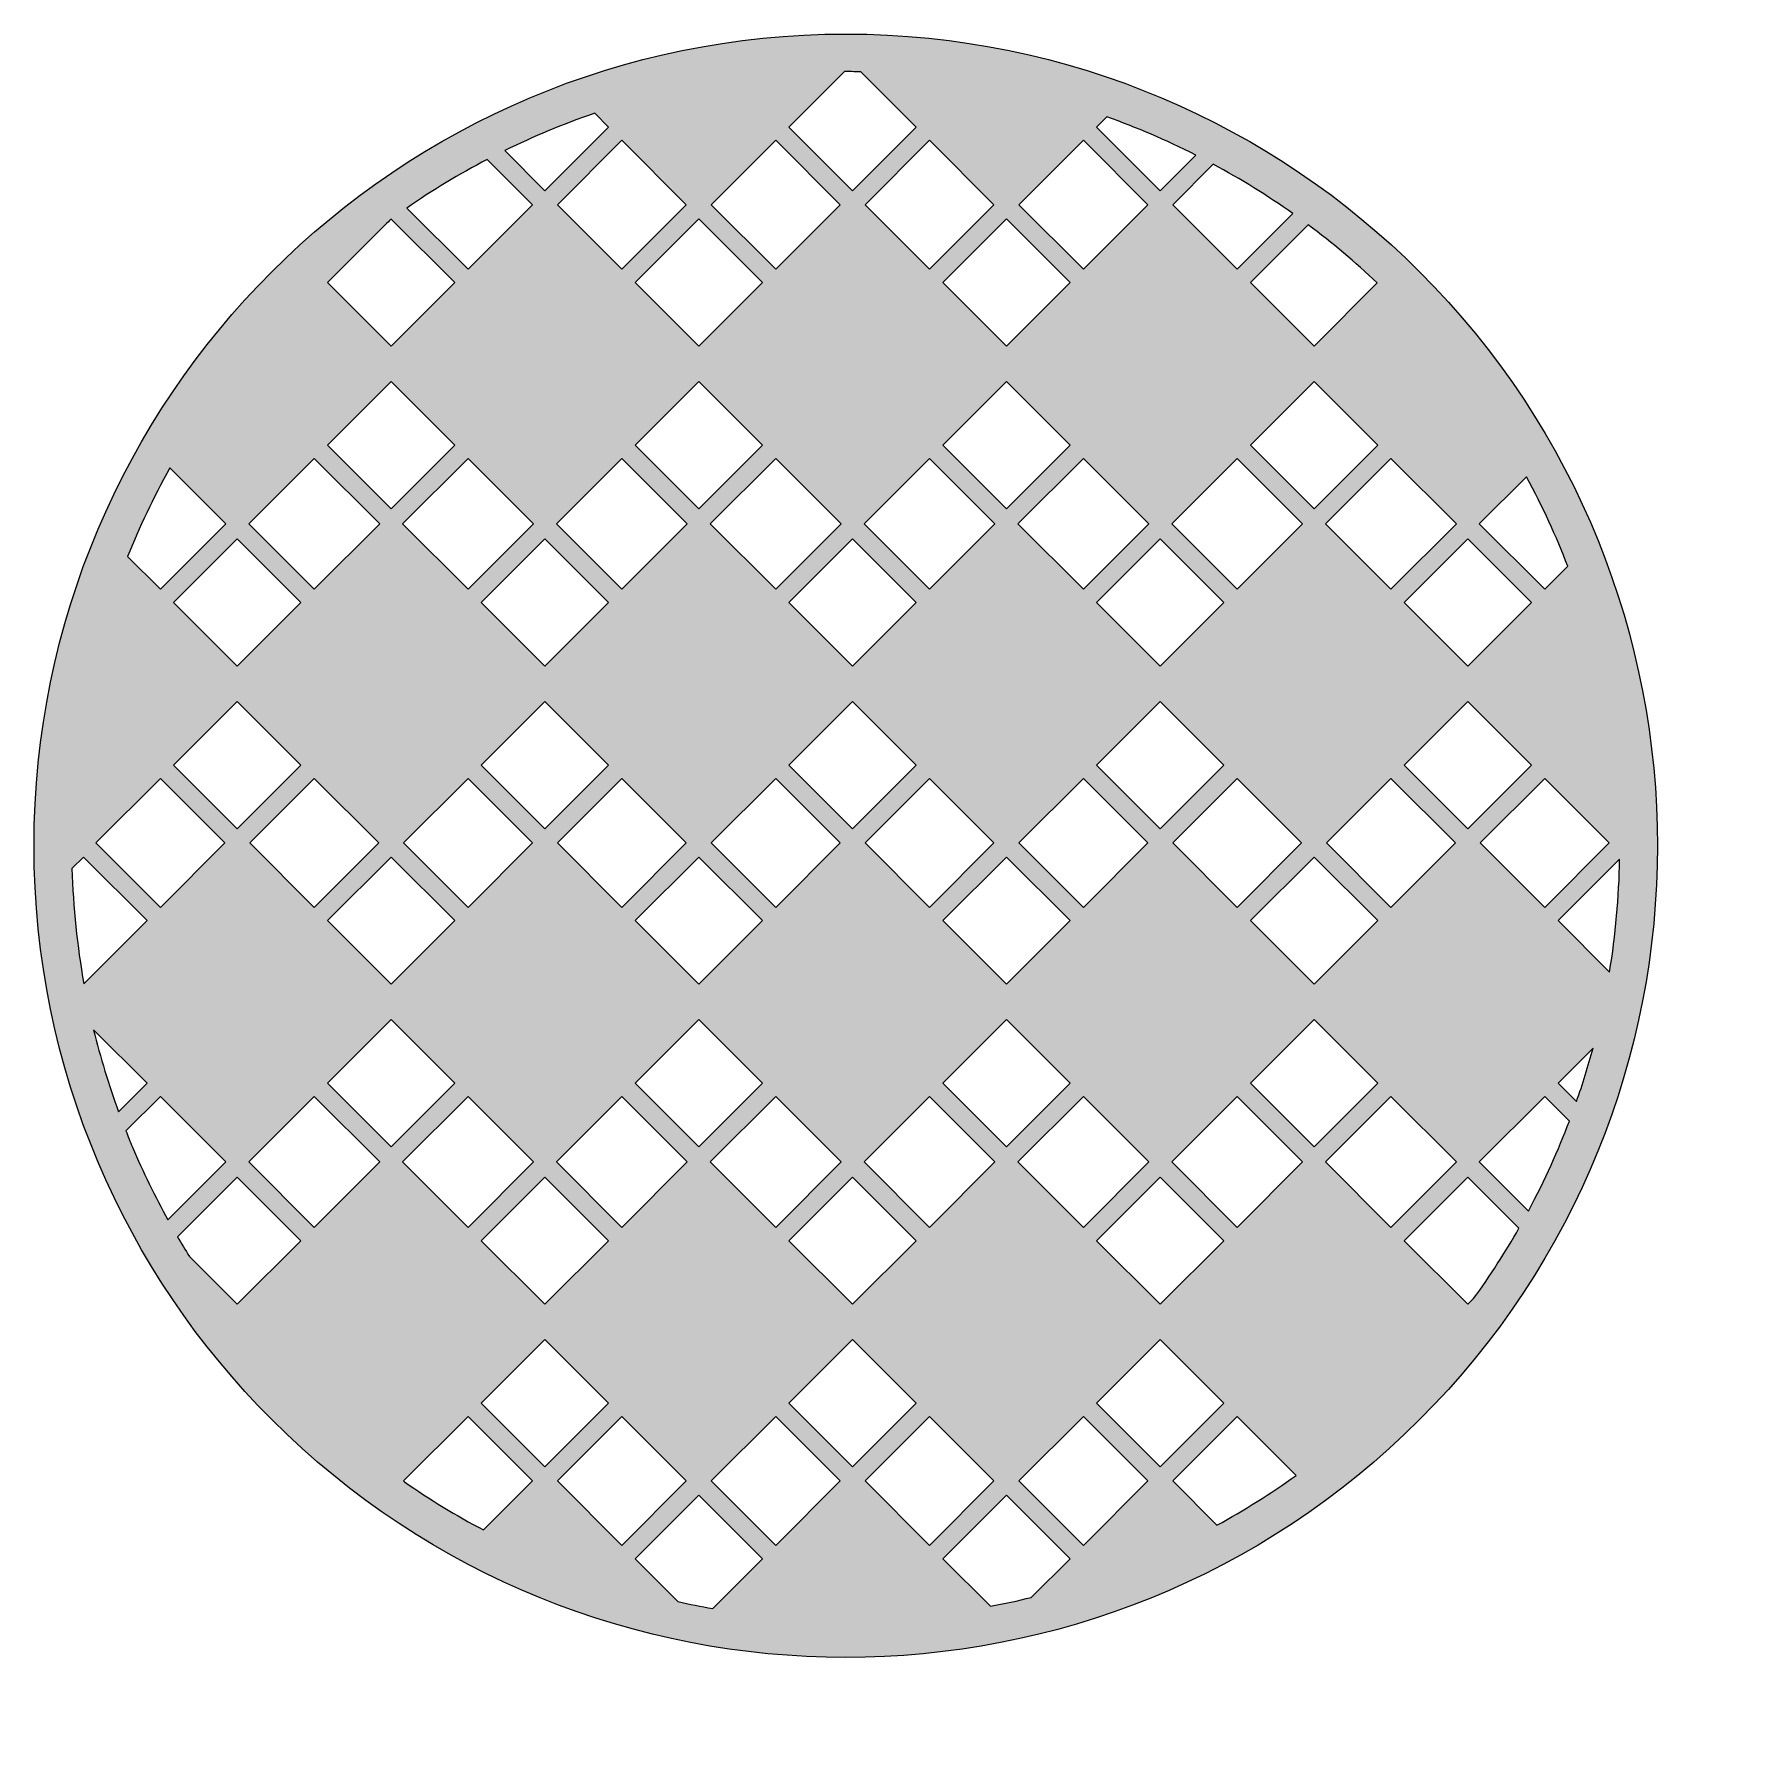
# Model space of a CAD drawing. Header units: inches. Extents: x 0 to 6.29, y -6.29 to 0.
import ezdxf

# ---------------------------------------------------------------- set-up
doc = ezdxf.new("R2010")
doc.units = ezdxf.units.IN
doc.header["$MEASUREMENT"] = 0
doc.layers.add('2-1 - Coasters Laser Cut', color=7, linetype='Continuous', lineweight=0)

msp = doc.modelspace()

# ---------------------------------------------------------------- hatches: boundary and pattern name
at = {"layer": '2-1 - Coasters Laser Cut', "true_color": 0x000000, "transparency": 33554687}
h = msp.add_hatch(color=18, dxfattribs=at)
h.dxf.hatch_style = 2
edge = h.paths.add_edge_path()
edge.add_spline(control_points=[(5.5232, -4.3501), (5.5232, -4.3501), (5.3418, -4.1687), (5.3418, -4.1687), (5.3418, -4.1687), (5.5838, -3.9267), (5.5838, -3.9267), (5.5838, -3.9267), (5.6747, -4.0176), (5.6747, -4.0176), (5.6332, -4.1267), (5.5861, -4.2326), (5.5232, -4.3501)], knot_values=[0, 0, 0, 0, 1, 1, 1, 2, 2, 2, 3, 3, 3, 4, 4, 4, 4], degree=3, periodic=0)
edge = h.paths.add_edge_path()
edge.add_spline(control_points=[(0.3394, -4.0542), (0.3394, -4.0542), (0.4669, -3.9267), (0.4669, -3.9267), (0.4669, -3.9267), (0.7089, -4.1687), (0.7089, -4.1687), (0.7089, -4.1687), (0.4947, -4.3829), (0.4947, -4.3829), (0.4465, -4.2958), (0.4027, -4.206), (0.3636, -4.1136), (0.3553, -4.0939), (0.3473, -4.0741), (0.3394, -4.0542)], knot_values=[0, 0, 0, 0, 1, 1, 1, 2, 2, 2, 3, 3, 3, 4, 4, 4, 5, 5, 5, 5], degree=3, periodic=0)
edge = h.paths.add_edge_path()
edge.add_spline(control_points=[(0.5022, -1.6036), (0.5022, -1.6036), (0.7089, -1.8103), (0.7089, -1.8103), (0.7089, -1.8103), (0.4669, -2.0523), (0.4669, -2.0523), (0.4669, -2.0523), (0.3455, -1.9309), (0.3455, -1.9309), (0.389, -1.8229), (0.4386, -1.7173), (0.5022, -1.6036)], knot_values=[0, 0, 0, 0, 1, 1, 1, 2, 2, 2, 3, 3, 3, 4, 4, 4, 4], degree=3, periodic=0)
edge = h.paths.add_edge_path()
edge.add_spline(control_points=[(2.0724, -0.2927), (2.0724, -0.2927), (2.1234, -0.3437), (2.1234, -0.3437), (2.1234, -0.3437), (1.8882, -0.5789), (1.8882, -0.5789), (1.8882, -0.5789), (1.74, -0.4306), (1.74, -0.4306), (1.8467, -0.3783), (1.9509, -0.3343), (2.0724, -0.2927)], knot_values=[0, 0, 0, 0, 1, 1, 1, 2, 2, 2, 3, 3, 3, 4, 4, 4, 4], degree=3, periodic=0)
edge = h.paths.add_edge_path()
edge.add_spline(control_points=[(4.2939, -0.4474), (4.2939, -0.4474), (4.1624, -0.5789), (4.1624, -0.5789), (4.1624, -0.5789), (3.9273, -0.3437), (3.9273, -0.3437), (3.9273, -0.3437), (3.9651, -0.3058), (3.9651, -0.3058), (4.0763, -0.3457), (4.181, -0.3902), (4.2939, -0.4474)], knot_values=[0, 0, 0, 0, 1, 1, 1, 2, 2, 2, 3, 3, 3, 4, 4, 4, 4], degree=3, periodic=0)
edge = h.paths.add_edge_path()
edge.add_spline(control_points=[(5.6689, -1.9672), (5.6689, -1.9672), (5.5838, -2.0523), (5.5838, -2.0523), (5.5838, -2.0523), (5.3418, -1.8103), (5.3418, -1.8103), (5.3418, -1.8103), (5.5159, -1.6361), (5.5159, -1.6361), (5.5769, -1.7485), (5.6259, -1.8561), (5.6689, -1.9672)], knot_values=[0, 0, 0, 0, 1, 1, 1, 2, 2, 2, 3, 3, 3, 4, 4, 4, 4], degree=3, periodic=0)
edge = h.paths.add_edge_path()
edge.add_spline(control_points=[(5.7622, -3.7483), (5.7442, -3.8147), (5.7238, -3.8805), (5.701, -3.9457), (5.701, -3.9457), (5.6329, -3.8776), (5.6329, -3.8776), (5.6329, -3.8776), (5.7622, -3.7483), (5.7622, -3.7483)], knot_values=[0, 0, 0, 0, 1, 1, 1, 2, 2, 2, 3, 3, 3, 3], degree=3, periodic=0)
edge = h.paths.add_edge_path()
edge.add_spline(control_points=[(5.6329, -3.2769), (5.6329, -3.2769), (5.8605, -3.0493), (5.8605, -3.0493), (5.8581, -3.1904), (5.8456, -3.3298), (5.8231, -3.4671), (5.8231, -3.4671), (5.6329, -3.2769), (5.6329, -3.2769)], knot_values=[0, 0, 0, 0, 1, 1, 1, 2, 2, 2, 3, 3, 3, 3], degree=3, periodic=0)
edge = h.paths.add_edge_path()
edge.add_spline(control_points=[(5.5838, -2.7512), (5.5838, -2.7512), (5.8221, -2.9895), (5.8221, -2.9895), (5.8221, -2.9895), (5.5838, -3.2278), (5.5838, -3.2278), (5.5838, -3.2278), (5.3455, -2.9895), (5.3455, -2.9895), (5.3455, -2.9895), (5.5838, -2.7512), (5.5838, -2.7512)], knot_values=[0, 0, 0, 0, 1, 1, 1, 2, 2, 2, 3, 3, 3, 4, 4, 4, 4], degree=3, periodic=0)
edge = h.paths.add_edge_path()
edge.add_spline(control_points=[(5.0643, -2.7021), (5.0643, -2.7021), (5.2995, -2.4669), (5.2995, -2.4669), (5.2995, -2.4669), (5.5347, -2.7021), (5.5347, -2.7021), (5.5347, -2.7021), (5.2995, -2.9373), (5.2995, -2.9373), (5.2995, -2.9373), (5.0643, -2.7021), (5.0643, -2.7021)], knot_values=[0, 0, 0, 0, 1, 1, 1, 2, 2, 2, 3, 3, 3, 4, 4, 4, 4], degree=3, periodic=0)
edge = h.paths.add_edge_path()
edge.add_spline(control_points=[(5.2995, -4.695), (5.2995, -4.695), (5.0643, -4.4598), (5.0643, -4.4598), (5.0643, -4.4598), (5.2995, -4.2247), (5.2995, -4.2247), (5.2995, -4.2247), (5.4883, -4.4134), (5.4883, -4.4134), (5.4373, -4.5032), (5.3814, -4.59), (5.3208, -4.6737), (5.3208, -4.6737), (5.2995, -4.695), (5.2995, -4.695)], knot_values=[0, 0, 0, 0, 1, 1, 1, 2, 2, 2, 3, 3, 3, 4, 4, 4, 5, 5, 5, 5], degree=3, periodic=0)
edge = h.paths.add_edge_path()
edge.add_spline(control_points=[(4.2085, -5.3479), (4.2085, -5.3479), (4.4467, -5.1097), (4.4467, -5.1097), (4.4467, -5.1097), (4.6645, -5.3275), (4.6645, -5.3275), (4.5708, -5.3947), (4.4732, -5.4561), (4.3719, -5.5114), (4.3719, -5.5114), (4.2085, -5.3479), (4.2085, -5.3479)], knot_values=[0, 0, 0, 0, 1, 1, 1, 2, 2, 2, 3, 3, 3, 4, 4, 4, 4], degree=3, periodic=0)
edge = h.paths.add_edge_path()
edge.add_spline(control_points=[(3.3587, -5.6353), (3.3587, -5.6353), (3.5939, -5.4001), (3.5939, -5.4001), (3.5939, -5.4001), (3.829, -5.6353), (3.829, -5.6353), (3.829, -5.6353), (3.686, -5.7783), (3.686, -5.7783), (3.6359, -5.7907), (3.5854, -5.8016), (3.5346, -5.8112), (3.5346, -5.8112), (3.3587, -5.6353), (3.3587, -5.6353)], knot_values=[0, 0, 0, 0, 1, 1, 1, 2, 2, 2, 3, 3, 3, 4, 4, 4, 5, 5, 5, 5], degree=3, periodic=0)
edge = h.paths.add_edge_path()
edge.add_spline(control_points=[(2.2216, -5.6353), (2.2216, -5.6353), (2.4568, -5.4001), (2.4568, -5.4001), (2.4568, -5.4001), (2.6919, -5.6353), (2.6919, -5.6353), (2.6919, -5.6353), (2.5082, -5.8191), (2.5082, -5.8191), (2.4652, -5.8117), (2.4225, -5.8032), (2.38, -5.7938), (2.38, -5.7938), (2.2216, -5.6353), (2.2216, -5.6353)], knot_values=[0, 0, 0, 0, 1, 1, 1, 2, 2, 2, 3, 3, 3, 4, 4, 4, 5, 5, 5, 5], degree=3, periodic=0)
edge = h.paths.add_edge_path()
edge.add_spline(control_points=[(1.3657, -5.3479), (1.3657, -5.3479), (1.604, -5.1097), (1.604, -5.1097), (1.604, -5.1097), (1.8422, -5.3479), (1.8422, -5.3479), (1.8422, -5.3479), (1.6611, -5.5291), (1.6611, -5.5291), (1.5599, -5.4755), (1.4624, -5.4161), (1.3686, -5.3508), (1.3686, -5.3508), (1.3657, -5.3479), (1.3657, -5.3479)], knot_values=[0, 0, 0, 0, 1, 1, 1, 2, 2, 2, 3, 3, 3, 4, 4, 4, 5, 5, 5, 5], degree=3, periodic=0)
edge = h.paths.add_edge_path()
edge.add_spline(control_points=[(0.9863, -2.1014), (0.9863, -2.1014), (0.7511, -2.3366), (0.7511, -2.3366), (0.7511, -2.3366), (0.516, -2.1014), (0.516, -2.1014), (0.516, -2.1014), (0.7511, -1.8662), (0.7511, -1.8662), (0.7511, -1.8662), (0.9863, -2.1014), (0.9863, -2.1014)], knot_values=[0, 0, 0, 0, 1, 1, 1, 2, 2, 2, 3, 3, 3, 4, 4, 4, 4], degree=3, periodic=0)
edge = h.paths.add_edge_path()
edge.add_spline(control_points=[(1.3201, -0.6837), (1.3201, -0.6837), (1.5549, -0.9185), (1.5549, -0.9185), (1.5549, -0.9185), (1.3197, -1.1537), (1.3197, -1.1537), (1.3197, -1.1537), (1.0845, -0.9185), (1.0845, -0.9185), (1.3345, -0.6684), (1.3157, -0.6869), (1.3201, -0.6837)], knot_values=[0, 0, 0, 0, 1, 1, 1, 2, 2, 2, 3, 3, 3, 4, 4, 4, 4], degree=3, periodic=0)
edge = h.paths.add_edge_path()
edge.add_spline(control_points=[(1.604, -0.8694), (1.604, -0.8694), (1.3776, -0.643), (1.3776, -0.643), (1.4728, -0.5772), (1.572, -0.5174), (1.6748, -0.4637), (1.6748, -0.4637), (1.8422, -0.6311), (1.8422, -0.6311), (1.8422, -0.6311), (1.604, -0.8694), (1.604, -0.8694)], knot_values=[0, 0, 0, 0, 1, 1, 1, 2, 2, 2, 3, 3, 3, 4, 4, 4, 4], degree=3, periodic=0)
edge = h.paths.add_edge_path()
edge.add_spline(control_points=[(1.604, -2.0523), (1.604, -2.0523), (1.362, -1.8103), (1.362, -1.8103), (1.362, -1.8103), (1.604, -1.5683), (1.604, -1.5683), (1.604, -1.5683), (1.846, -1.8103), (1.846, -1.8103), (1.846, -1.8103), (1.604, -2.0523), (1.604, -2.0523)], knot_values=[0, 0, 0, 0, 1, 1, 1, 2, 2, 2, 3, 3, 3, 4, 4, 4, 4], degree=3, periodic=0)
edge = h.paths.add_edge_path()
edge.add_spline(control_points=[(2.1234, -2.1014), (2.1234, -2.1014), (1.8882, -2.3366), (1.8882, -2.3366), (1.8882, -2.3366), (1.6531, -2.1014), (1.6531, -2.1014), (1.6531, -2.1014), (1.8882, -1.8662), (1.8882, -1.8662), (1.8882, -1.8662), (2.1234, -2.1014), (2.1234, -2.1014)], knot_values=[0, 0, 0, 0, 1, 1, 1, 2, 2, 2, 3, 3, 3, 4, 4, 4, 4], degree=3, periodic=0)
edge = h.paths.add_edge_path()
edge.add_spline(control_points=[(2.1725, -1.5683), (2.1725, -1.5683), (2.4145, -1.8103), (2.4145, -1.8103), (2.4145, -1.8103), (2.1725, -2.0523), (2.1725, -2.0523), (2.1725, -2.0523), (1.9305, -1.8103), (1.9305, -1.8103), (1.9305, -1.8103), (2.1725, -1.5683), (2.1725, -1.5683)], knot_values=[0, 0, 0, 0, 1, 1, 1, 2, 2, 2, 3, 3, 3, 4, 4, 4, 4], degree=3, periodic=0)
edge = h.paths.add_edge_path()
edge.add_spline(control_points=[(2.4108, -0.6311), (2.4108, -0.6311), (2.1725, -0.8694), (2.1725, -0.8694), (2.1725, -0.8694), (1.9343, -0.6311), (1.9343, -0.6311), (1.9343, -0.6311), (2.1725, -0.3928), (2.1725, -0.3928), (2.1725, -0.3928), (2.4108, -0.6311), (2.4108, -0.6311)], knot_values=[0, 0, 0, 0, 1, 1, 1, 2, 2, 2, 3, 3, 3, 4, 4, 4, 4], degree=3, periodic=0)
edge = h.paths.add_edge_path()
edge.add_spline(control_points=[(3.8782, -0.8694), (3.8782, -0.8694), (3.6399, -0.6311), (3.6399, -0.6311), (3.6399, -0.6311), (3.8782, -0.3928), (3.8782, -0.3928), (3.8782, -0.3928), (4.1164, -0.6311), (4.1164, -0.6311), (4.1164, -0.6311), (3.8782, -0.8694), (3.8782, -0.8694)], knot_values=[0, 0, 0, 0, 1, 1, 1, 2, 2, 2, 3, 3, 3, 4, 4, 4, 4], degree=3, periodic=0)
edge = h.paths.add_edge_path()
edge.add_spline(control_points=[(3.8782, -2.0523), (3.8782, -2.0523), (3.6362, -1.8103), (3.6362, -1.8103), (3.6362, -1.8103), (3.8782, -1.5683), (3.8782, -1.5683), (3.8782, -1.5683), (4.1202, -1.8103), (4.1202, -1.8103), (4.1202, -1.8103), (3.8782, -2.0523), (3.8782, -2.0523)], knot_values=[0, 0, 0, 0, 1, 1, 1, 2, 2, 2, 3, 3, 3, 4, 4, 4, 4], degree=3, periodic=0)
edge = h.paths.add_edge_path()
edge.add_spline(control_points=[(4.3976, -2.1014), (4.3976, -2.1014), (4.1624, -2.3366), (4.1624, -2.3366), (4.1624, -2.3366), (3.9273, -2.1014), (3.9273, -2.1014), (3.9273, -2.1014), (4.1624, -1.8662), (4.1624, -1.8662), (4.1624, -1.8662), (4.3976, -2.1014), (4.3976, -2.1014)], knot_values=[0, 0, 0, 0, 1, 1, 1, 2, 2, 2, 3, 3, 3, 4, 4, 4, 4], degree=3, periodic=0)
edge = h.paths.add_edge_path()
edge.add_spline(control_points=[(4.4467, -1.5683), (4.4467, -1.5683), (4.6887, -1.8103), (4.6887, -1.8103), (4.6887, -1.8103), (4.4467, -2.0523), (4.4467, -2.0523), (4.4467, -2.0523), (4.2047, -1.8103), (4.2047, -1.8103), (4.2047, -1.8103), (4.4467, -1.5683), (4.4467, -1.5683)], knot_values=[0, 0, 0, 0, 1, 1, 1, 2, 2, 2, 3, 3, 3, 4, 4, 4, 4], degree=3, periodic=0)
edge = h.paths.add_edge_path()
edge.add_spline(control_points=[(4.4467, -0.8694), (4.4467, -0.8694), (4.2085, -0.6311), (4.2085, -0.6311), (4.2085, -0.6311), (4.3584, -0.4811), (4.3584, -0.4811), (4.4601, -0.536), (4.5582, -0.5969), (4.6524, -0.6637), (4.6524, -0.6637), (4.4467, -0.8694), (4.4467, -0.8694)], knot_values=[0, 0, 0, 0, 1, 1, 1, 2, 2, 2, 3, 3, 3, 4, 4, 4, 4], degree=3, periodic=0)
edge = h.paths.add_edge_path()
edge.add_spline(control_points=[(5.2995, -1.8662), (5.2995, -1.8662), (5.5347, -2.1014), (5.5347, -2.1014), (5.5347, -2.1014), (5.2995, -2.3366), (5.2995, -2.3366), (5.2995, -2.3366), (5.0643, -2.1014), (5.0643, -2.1014), (5.0643, -2.1014), (5.2995, -1.8662), (5.2995, -1.8662)], knot_values=[0, 0, 0, 0, 1, 1, 1, 2, 2, 2, 3, 3, 3, 4, 4, 4, 4], degree=3, periodic=0)
edge = h.paths.add_edge_path()
edge.add_spline(control_points=[(4.7733, -1.8103), (4.7733, -1.8103), (5.0152, -1.5683), (5.0152, -1.5683), (5.0152, -1.5683), (5.2573, -1.8103), (5.2573, -1.8103), (5.2573, -1.8103), (5.0152, -2.0523), (5.0152, -2.0523), (5.0152, -2.0523), (4.7733, -1.8103), (4.7733, -1.8103)], knot_values=[0, 0, 0, 0, 1, 1, 1, 2, 2, 2, 3, 3, 3, 4, 4, 4, 4], degree=3, periodic=0)
edge = h.paths.add_edge_path()
edge.add_spline(control_points=[(5.0152, -3.2278), (5.0152, -3.2278), (4.777, -2.9895), (4.777, -2.9895), (4.777, -2.9895), (5.0152, -2.7512), (5.0152, -2.7512), (5.0152, -2.7512), (5.2535, -2.9895), (5.2535, -2.9895), (5.2535, -2.9895), (5.0152, -3.2278), (5.0152, -3.2278)], knot_values=[0, 0, 0, 0, 1, 1, 1, 2, 2, 2, 3, 3, 3, 4, 4, 4, 4], degree=3, periodic=0)
edge = h.paths.add_edge_path()
edge.add_spline(control_points=[(4.7733, -4.1687), (4.7733, -4.1687), (5.0152, -3.9267), (5.0152, -3.9267), (5.0152, -3.9267), (5.2573, -4.1687), (5.2573, -4.1687), (5.2573, -4.1687), (5.0152, -4.4107), (5.0152, -4.4107), (5.0152, -4.4107), (4.7733, -4.1687), (4.7733, -4.1687)], knot_values=[0, 0, 0, 0, 1, 1, 1, 2, 2, 2, 3, 3, 3, 4, 4, 4, 4], degree=3, periodic=0)
edge = h.paths.add_edge_path()
edge.add_spline(control_points=[(4.2047, -4.1687), (4.2047, -4.1687), (4.4467, -3.9267), (4.4467, -3.9267), (4.4467, -3.9267), (4.6887, -4.1687), (4.6887, -4.1687), (4.6887, -4.1687), (4.4467, -4.4107), (4.4467, -4.4107), (4.4467, -4.4107), (4.2047, -4.1687), (4.2047, -4.1687)], knot_values=[0, 0, 0, 0, 1, 1, 1, 2, 2, 2, 3, 3, 3, 4, 4, 4, 4], degree=3, periodic=0)
edge = h.paths.add_edge_path()
edge.add_spline(control_points=[(4.1624, -4.695), (4.1624, -4.695), (3.9273, -4.4598), (3.9273, -4.4598), (3.9273, -4.4598), (4.1624, -4.2247), (4.1624, -4.2247), (4.1624, -4.2247), (4.3976, -4.4598), (4.3976, -4.4598), (4.3976, -4.4598), (4.1624, -4.695), (4.1624, -4.695)], knot_values=[0, 0, 0, 0, 1, 1, 1, 2, 2, 2, 3, 3, 3, 4, 4, 4, 4], degree=3, periodic=0)
edge = h.paths.add_edge_path()
edge.add_spline(control_points=[(3.9273, -5.0606), (3.9273, -5.0606), (4.1624, -4.8254), (4.1624, -4.8254), (4.1624, -4.8254), (4.3976, -5.0606), (4.3976, -5.0606), (4.3976, -5.0606), (4.1624, -5.2957), (4.1624, -5.2957), (4.1624, -5.2957), (3.9273, -5.0606), (3.9273, -5.0606)], knot_values=[0, 0, 0, 0, 1, 1, 1, 2, 2, 2, 3, 3, 3, 4, 4, 4, 4], degree=3, periodic=0)
edge = h.paths.add_edge_path()
edge.add_spline(control_points=[(3.8782, -5.1097), (3.8782, -5.1097), (4.1164, -5.3479), (4.1164, -5.3479), (4.1164, -5.3479), (3.8782, -5.5862), (3.8782, -5.5862), (3.8782, -5.5862), (3.6399, -5.3479), (3.6399, -5.3479), (3.6399, -5.3479), (3.8782, -5.1097), (3.8782, -5.1097)], knot_values=[0, 0, 0, 0, 1, 1, 1, 2, 2, 2, 3, 3, 3, 4, 4, 4, 4], degree=3, periodic=0)
edge = h.paths.add_edge_path()
edge.add_spline(control_points=[(3.8782, -3.9267), (3.8782, -3.9267), (4.1202, -4.1687), (4.1202, -4.1687), (4.1202, -4.1687), (3.8782, -4.4107), (3.8782, -4.4107), (3.8782, -4.4107), (3.6362, -4.1687), (3.6362, -4.1687), (3.6362, -4.1687), (3.8782, -3.9267), (3.8782, -3.9267)], knot_values=[0, 0, 0, 0, 1, 1, 1, 2, 2, 2, 3, 3, 3, 4, 4, 4, 4], degree=3, periodic=0)
edge = h.paths.add_edge_path()
edge.add_spline(control_points=[(3.3587, -3.8776), (3.3587, -3.8776), (3.5939, -3.6424), (3.5939, -3.6424), (3.5939, -3.6424), (3.829, -3.8776), (3.829, -3.8776), (3.829, -3.8776), (3.5939, -4.1128), (3.5939, -4.1128), (3.5939, -4.1128), (3.3587, -3.8776), (3.3587, -3.8776)], knot_values=[0, 0, 0, 0, 1, 1, 1, 2, 2, 2, 3, 3, 3, 4, 4, 4, 4], degree=3, periodic=0)
edge = h.paths.add_edge_path()
edge.add_spline(control_points=[(3.3096, -4.4107), (3.3096, -4.4107), (3.0676, -4.1687), (3.0676, -4.1687), (3.0676, -4.1687), (3.3096, -3.9267), (3.3096, -3.9267), (3.3096, -3.9267), (3.5516, -4.1687), (3.5516, -4.1687), (3.5516, -4.1687), (3.3096, -4.4107), (3.3096, -4.4107)], knot_values=[0, 0, 0, 0, 1, 1, 1, 2, 2, 2, 3, 3, 3, 4, 4, 4, 4], degree=3, periodic=0)
edge = h.paths.add_edge_path()
edge.add_spline(control_points=[(3.3096, -5.1097), (3.3096, -5.1097), (3.5479, -5.3479), (3.5479, -5.3479), (3.5479, -5.3479), (3.3096, -5.5862), (3.3096, -5.5862), (3.3096, -5.5862), (3.0714, -5.3479), (3.0714, -5.3479), (3.0714, -5.3479), (3.3096, -5.1097), (3.3096, -5.1097)], knot_values=[0, 0, 0, 0, 1, 1, 1, 2, 2, 2, 3, 3, 3, 4, 4, 4, 4], degree=3, periodic=0)
edge = h.paths.add_edge_path()
edge.add_spline(control_points=[(2.7902, -5.0606), (2.7902, -5.0606), (3.0253, -4.8254), (3.0253, -4.8254), (3.0253, -4.8254), (3.2605, -5.0606), (3.2605, -5.0606), (3.2605, -5.0606), (3.0253, -5.2957), (3.0253, -5.2957), (3.0253, -5.2957), (2.7902, -5.0606), (2.7902, -5.0606)], knot_values=[0, 0, 0, 0, 1, 1, 1, 2, 2, 2, 3, 3, 3, 4, 4, 4, 4], degree=3, periodic=0)
edge = h.paths.add_edge_path()
edge.add_spline(control_points=[(2.7411, -5.1097), (2.7411, -5.1097), (2.9793, -5.3479), (2.9793, -5.3479), (2.9793, -5.3479), (2.7411, -5.5862), (2.7411, -5.5862), (2.7411, -5.5862), (2.5028, -5.3479), (2.5028, -5.3479), (2.5028, -5.3479), (2.7411, -5.1097), (2.7411, -5.1097)], knot_values=[0, 0, 0, 0, 1, 1, 1, 2, 2, 2, 3, 3, 3, 4, 4, 4, 4], degree=3, periodic=0)
edge = h.paths.add_edge_path()
edge.add_spline(control_points=[(2.7411, -3.9267), (2.7411, -3.9267), (2.9831, -4.1687), (2.9831, -4.1687), (2.9831, -4.1687), (2.7411, -4.4107), (2.7411, -4.4107), (2.7411, -4.4107), (2.4991, -4.1687), (2.4991, -4.1687), (2.4991, -4.1687), (2.7411, -3.9267), (2.7411, -3.9267)], knot_values=[0, 0, 0, 0, 1, 1, 1, 2, 2, 2, 3, 3, 3, 4, 4, 4, 4], degree=3, periodic=0)
edge = h.paths.add_edge_path()
edge.add_spline(control_points=[(2.2216, -3.8776), (2.2216, -3.8776), (2.4568, -3.6424), (2.4568, -3.6424), (2.4568, -3.6424), (2.6919, -3.8776), (2.6919, -3.8776), (2.6919, -3.8776), (2.4568, -4.1128), (2.4568, -4.1128), (2.4568, -4.1128), (2.2216, -3.8776), (2.2216, -3.8776)], knot_values=[0, 0, 0, 0, 1, 1, 1, 2, 2, 2, 3, 3, 3, 4, 4, 4, 4], degree=3, periodic=0)
edge = h.paths.add_edge_path()
edge.add_spline(control_points=[(2.1725, -4.4107), (2.1725, -4.4107), (1.9305, -4.1687), (1.9305, -4.1687), (1.9305, -4.1687), (2.1725, -3.9267), (2.1725, -3.9267), (2.1725, -3.9267), (2.4145, -4.1687), (2.4145, -4.1687), (2.4145, -4.1687), (2.1725, -4.4107), (2.1725, -4.4107)], knot_values=[0, 0, 0, 0, 1, 1, 1, 2, 2, 2, 3, 3, 3, 4, 4, 4, 4], degree=3, periodic=0)
edge = h.paths.add_edge_path()
edge.add_spline(control_points=[(2.1725, -5.1097), (2.1725, -5.1097), (2.4108, -5.3479), (2.4108, -5.3479), (2.4108, -5.3479), (2.1725, -5.5862), (2.1725, -5.5862), (2.1725, -5.5862), (1.9343, -5.3479), (1.9343, -5.3479), (1.9343, -5.3479), (2.1725, -5.1097), (2.1725, -5.1097)], knot_values=[0, 0, 0, 0, 1, 1, 1, 2, 2, 2, 3, 3, 3, 4, 4, 4, 4], degree=3, periodic=0)
edge = h.paths.add_edge_path()
edge.add_spline(control_points=[(1.8882, -4.8254), (1.8882, -4.8254), (2.1234, -5.0606), (2.1234, -5.0606), (2.1234, -5.0606), (1.8882, -5.2957), (1.8882, -5.2957), (1.8882, -5.2957), (1.6531, -5.0606), (1.6531, -5.0606), (1.6531, -5.0606), (1.8882, -4.8254), (1.8882, -4.8254)], knot_values=[0, 0, 0, 0, 1, 1, 1, 2, 2, 2, 3, 3, 3, 4, 4, 4, 4], degree=3, periodic=0)
edge = h.paths.add_edge_path()
edge.add_spline(control_points=[(1.604, -3.9267), (1.604, -3.9267), (1.846, -4.1687), (1.846, -4.1687), (1.846, -4.1687), (1.604, -4.4107), (1.604, -4.4107), (1.604, -4.4107), (1.362, -4.1687), (1.362, -4.1687), (1.362, -4.1687), (1.604, -3.9267), (1.604, -3.9267)], knot_values=[0, 0, 0, 0, 1, 1, 1, 2, 2, 2, 3, 3, 3, 4, 4, 4, 4], degree=3, periodic=0)
edge = h.paths.add_edge_path()
edge.add_spline(control_points=[(1.0845, -3.8776), (1.0845, -3.8776), (1.3197, -3.6424), (1.3197, -3.6424), (1.3197, -3.6424), (1.5549, -3.8776), (1.5549, -3.8776), (1.5549, -3.8776), (1.3197, -4.1128), (1.3197, -4.1128), (1.3197, -4.1128), (1.0845, -3.8776), (1.0845, -3.8776)], knot_values=[0, 0, 0, 0, 1, 1, 1, 2, 2, 2, 3, 3, 3, 4, 4, 4, 4], degree=3, periodic=0)
edge = h.paths.add_edge_path()
edge.add_spline(control_points=[(1.0354, -3.9267), (1.0354, -3.9267), (1.2774, -4.1687), (1.2774, -4.1687), (1.2774, -4.1687), (1.0354, -4.4107), (1.0354, -4.4107), (1.0354, -4.4107), (0.7934, -4.1687), (0.7934, -4.1687), (0.7934, -4.1687), (1.0354, -3.9267), (1.0354, -3.9267)], knot_values=[0, 0, 0, 0, 1, 1, 1, 2, 2, 2, 3, 3, 3, 4, 4, 4, 4], degree=3, periodic=0)
edge = h.paths.add_edge_path()
edge.add_spline(control_points=[(1.2737, -2.9895), (1.2737, -2.9895), (1.0354, -3.2278), (1.0354, -3.2278), (1.0354, -3.2278), (0.7972, -2.9895), (0.7972, -2.9895), (0.7972, -2.9895), (1.0354, -2.7512), (1.0354, -2.7512), (1.0354, -2.7512), (1.2737, -2.9895), (1.2737, -2.9895)], knot_values=[0, 0, 0, 0, 1, 1, 1, 2, 2, 2, 3, 3, 3, 4, 4, 4, 4], degree=3, periodic=0)
edge = h.paths.add_edge_path()
edge.add_spline(control_points=[(1.2774, -1.8103), (1.2774, -1.8103), (1.0354, -2.0523), (1.0354, -2.0523), (1.0354, -2.0523), (0.7934, -1.8103), (0.7934, -1.8103), (0.7934, -1.8103), (1.0354, -1.5683), (1.0354, -1.5683), (1.0354, -1.5683), (1.2774, -1.8103), (1.2774, -1.8103)], knot_values=[0, 0, 0, 0, 1, 1, 1, 2, 2, 2, 3, 3, 3, 4, 4, 4, 4], degree=3, periodic=0)
edge = h.paths.add_edge_path()
edge.add_spline(control_points=[(1.0845, -1.5192), (1.0845, -1.5192), (1.3197, -1.284), (1.3197, -1.284), (1.3197, -1.284), (1.5549, -1.5192), (1.5549, -1.5192), (1.5549, -1.5192), (1.3197, -1.7544), (1.3197, -1.7544), (1.3197, -1.7544), (1.0845, -1.5192), (1.0845, -1.5192)], knot_values=[0, 0, 0, 0, 1, 1, 1, 2, 2, 2, 3, 3, 3, 4, 4, 4, 4], degree=3, periodic=0)
edge = h.paths.add_edge_path()
edge.add_spline(control_points=[(1.5549, -3.2769), (1.5549, -3.2769), (1.3197, -3.5121), (1.3197, -3.5121), (1.3197, -3.5121), (1.0845, -3.2769), (1.0845, -3.2769), (1.0845, -3.2769), (1.3197, -3.0417), (1.3197, -3.0417), (1.3197, -3.0417), (1.5549, -3.2769), (1.5549, -3.2769)], knot_values=[0, 0, 0, 0, 1, 1, 1, 2, 2, 2, 3, 3, 3, 4, 4, 4, 4], degree=3, periodic=0)
edge = h.paths.add_edge_path()
edge.add_spline(control_points=[(1.8422, -2.9895), (1.8422, -2.9895), (1.604, -3.2278), (1.604, -3.2278), (1.604, -3.2278), (1.3657, -2.9895), (1.3657, -2.9895), (1.3657, -2.9895), (1.604, -2.7512), (1.604, -2.7512), (1.604, -2.7512), (1.8422, -2.9895), (1.8422, -2.9895)], knot_values=[0, 0, 0, 0, 1, 1, 1, 2, 2, 2, 3, 3, 3, 4, 4, 4, 4], degree=3, periodic=0)
edge = h.paths.add_edge_path()
edge.add_spline(control_points=[(2.1234, -4.4598), (2.1234, -4.4598), (1.8882, -4.695), (1.8882, -4.695), (1.8882, -4.695), (1.6531, -4.4598), (1.6531, -4.4598), (1.6531, -4.4598), (1.8882, -4.2247), (1.8882, -4.2247), (1.8882, -4.2247), (2.1234, -4.4598), (2.1234, -4.4598)], knot_values=[0, 0, 0, 0, 1, 1, 1, 2, 2, 2, 3, 3, 3, 4, 4, 4, 4], degree=3, periodic=0)
edge = h.paths.add_edge_path()
edge.add_spline(control_points=[(1.8882, -2.9373), (1.8882, -2.9373), (1.6531, -2.7021), (1.6531, -2.7021), (1.6531, -2.7021), (1.8882, -2.4669), (1.8882, -2.4669), (1.8882, -2.4669), (2.1234, -2.7021), (2.1234, -2.7021), (2.1234, -2.7021), (1.8882, -2.9373), (1.8882, -2.9373)], knot_values=[0, 0, 0, 0, 1, 1, 1, 2, 2, 2, 3, 3, 3, 4, 4, 4, 4], degree=3, periodic=0)
edge = h.paths.add_edge_path()
edge.add_spline(control_points=[(2.1725, -3.2278), (2.1725, -3.2278), (1.9343, -2.9895), (1.9343, -2.9895), (1.9343, -2.9895), (2.1725, -2.7512), (2.1725, -2.7512), (2.1725, -2.7512), (2.4108, -2.9895), (2.4108, -2.9895), (2.4108, -2.9895), (2.1725, -3.2278), (2.1725, -3.2278)], knot_values=[0, 0, 0, 0, 1, 1, 1, 2, 2, 2, 3, 3, 3, 4, 4, 4, 4], degree=3, periodic=0)
edge = h.paths.add_edge_path()
edge.add_spline(control_points=[(2.6919, -3.2769), (2.6919, -3.2769), (2.4568, -3.5121), (2.4568, -3.5121), (2.4568, -3.5121), (2.2216, -3.2769), (2.2216, -3.2769), (2.2216, -3.2769), (2.4568, -3.0417), (2.4568, -3.0417), (2.4568, -3.0417), (2.6919, -3.2769), (2.6919, -3.2769)], knot_values=[0, 0, 0, 0, 1, 1, 1, 2, 2, 2, 3, 3, 3, 4, 4, 4, 4], degree=3, periodic=0)
edge = h.paths.add_edge_path()
edge.add_spline(control_points=[(2.4568, -1.284), (2.4568, -1.284), (2.6919, -1.5192), (2.6919, -1.5192), (2.6919, -1.5192), (2.4568, -1.7544), (2.4568, -1.7544), (2.4568, -1.7544), (2.2216, -1.5192), (2.2216, -1.5192), (2.2216, -1.5192), (2.4568, -1.284), (2.4568, -1.284)], knot_values=[0, 0, 0, 0, 1, 1, 1, 2, 2, 2, 3, 3, 3, 4, 4, 4, 4], degree=3, periodic=0)
edge = h.paths.add_edge_path()
edge.add_spline(control_points=[(2.6919, -0.9185), (2.6919, -0.9185), (2.4568, -1.1537), (2.4568, -1.1537), (2.4568, -1.1537), (2.2216, -0.9185), (2.2216, -0.9185), (2.2216, -0.9185), (2.4568, -0.6833), (2.4568, -0.6833), (2.4568, -0.6833), (2.6919, -0.9185), (2.6919, -0.9185)], knot_values=[0, 0, 0, 0, 1, 1, 1, 2, 2, 2, 3, 3, 3, 4, 4, 4, 4], degree=3, periodic=0)
edge = h.paths.add_edge_path()
edge.add_spline(control_points=[(2.7411, -0.8694), (2.7411, -0.8694), (2.5028, -0.6311), (2.5028, -0.6311), (2.5028, -0.6311), (2.7411, -0.3928), (2.7411, -0.3928), (2.7411, -0.3928), (2.9793, -0.6311), (2.9793, -0.6311), (2.9793, -0.6311), (2.7411, -0.8694), (2.7411, -0.8694)], knot_values=[0, 0, 0, 0, 1, 1, 1, 2, 2, 2, 3, 3, 3, 4, 4, 4, 4], degree=3, periodic=0)
edge = h.paths.add_edge_path()
edge.add_spline(control_points=[(2.7411, -2.0523), (2.7411, -2.0523), (2.4991, -1.8103), (2.4991, -1.8103), (2.4991, -1.8103), (2.7411, -1.5683), (2.7411, -1.5683), (2.7411, -1.5683), (2.9831, -1.8103), (2.9831, -1.8103), (2.9831, -1.8103), (2.7411, -2.0523), (2.7411, -2.0523)], knot_values=[0, 0, 0, 0, 1, 1, 1, 2, 2, 2, 3, 3, 3, 4, 4, 4, 4], degree=3, periodic=0)
edge = h.paths.add_edge_path()
edge.add_spline(control_points=[(3.2605, -2.1014), (3.2605, -2.1014), (3.0253, -2.3366), (3.0253, -2.3366), (3.0253, -2.3366), (2.7902, -2.1014), (2.7902, -2.1014), (2.7902, -2.1014), (3.0253, -1.8662), (3.0253, -1.8662), (3.0253, -1.8662), (3.2605, -2.1014), (3.2605, -2.1014)], knot_values=[0, 0, 0, 0, 1, 1, 1, 2, 2, 2, 3, 3, 3, 4, 4, 4, 4], degree=3, periodic=0)
edge = h.paths.add_edge_path()
edge.add_spline(control_points=[(3.3096, -1.5683), (3.3096, -1.5683), (3.5516, -1.8103), (3.5516, -1.8103), (3.5516, -1.8103), (3.3096, -2.0523), (3.3096, -2.0523), (3.3096, -2.0523), (3.0676, -1.8103), (3.0676, -1.8103), (3.0676, -1.8103), (3.3096, -1.5683), (3.3096, -1.5683)], knot_values=[0, 0, 0, 0, 1, 1, 1, 2, 2, 2, 3, 3, 3, 4, 4, 4, 4], degree=3, periodic=0)
edge = h.paths.add_edge_path()
edge.add_spline(control_points=[(3.3096, -0.8694), (3.3096, -0.8694), (3.0714, -0.6311), (3.0714, -0.6311), (3.0714, -0.6311), (3.3096, -0.3928), (3.3096, -0.3928), (3.3096, -0.3928), (3.5479, -0.6311), (3.5479, -0.6311), (3.5479, -0.6311), (3.3096, -0.8694), (3.3096, -0.8694)], knot_values=[0, 0, 0, 0, 1, 1, 1, 2, 2, 2, 3, 3, 3, 4, 4, 4, 4], degree=3, periodic=0)
edge = h.paths.add_edge_path()
edge.add_spline(control_points=[(3.5939, -1.1537), (3.5939, -1.1537), (3.3587, -0.9185), (3.3587, -0.9185), (3.3587, -0.9185), (3.5939, -0.6833), (3.5939, -0.6833), (3.5939, -0.6833), (3.829, -0.9185), (3.829, -0.9185), (3.829, -0.9185), (3.5939, -1.1537), (3.5939, -1.1537)], knot_values=[0, 0, 0, 0, 1, 1, 1, 2, 2, 2, 3, 3, 3, 4, 4, 4, 4], degree=3, periodic=0)
edge = h.paths.add_edge_path()
edge.add_spline(control_points=[(3.3587, -1.5192), (3.3587, -1.5192), (3.5939, -1.284), (3.5939, -1.284), (3.5939, -1.284), (3.829, -1.5192), (3.829, -1.5192), (3.829, -1.5192), (3.5939, -1.7544), (3.5939, -1.7544), (3.5939, -1.7544), (3.3587, -1.5192), (3.3587, -1.5192)], knot_values=[0, 0, 0, 0, 1, 1, 1, 2, 2, 2, 3, 3, 3, 4, 4, 4, 4], degree=3, periodic=0)
edge = h.paths.add_edge_path()
edge.add_spline(control_points=[(3.3096, -2.7512), (3.3096, -2.7512), (3.5479, -2.9895), (3.5479, -2.9895), (3.5479, -2.9895), (3.3096, -3.2278), (3.3096, -3.2278), (3.3096, -3.2278), (3.0714, -2.9895), (3.0714, -2.9895), (3.0714, -2.9895), (3.3096, -2.7512), (3.3096, -2.7512)], knot_values=[0, 0, 0, 0, 1, 1, 1, 2, 2, 2, 3, 3, 3, 4, 4, 4, 4], degree=3, periodic=0)
edge = h.paths.add_edge_path()
edge.add_spline(control_points=[(2.9793, -2.9895), (2.9793, -2.9895), (2.7411, -3.2278), (2.7411, -3.2278), (2.7411, -3.2278), (2.5028, -2.9895), (2.5028, -2.9895), (2.5028, -2.9895), (2.7411, -2.7512), (2.7411, -2.7512), (2.7411, -2.7512), (2.9793, -2.9895), (2.9793, -2.9895)], knot_values=[0, 0, 0, 0, 1, 1, 1, 2, 2, 2, 3, 3, 3, 4, 4, 4, 4], degree=3, periodic=0)
edge = h.paths.add_edge_path()
edge.add_spline(control_points=[(3.2605, -4.4598), (3.2605, -4.4598), (3.0253, -4.695), (3.0253, -4.695), (3.0253, -4.695), (2.7902, -4.4598), (2.7902, -4.4598), (2.7902, -4.4598), (3.0253, -4.2247), (3.0253, -4.2247), (3.0253, -4.2247), (3.2605, -4.4598), (3.2605, -4.4598)], knot_values=[0, 0, 0, 0, 1, 1, 1, 2, 2, 2, 3, 3, 3, 4, 4, 4, 4], degree=3, periodic=0)
edge = h.paths.add_edge_path()
edge.add_spline(control_points=[(2.7902, -2.7021), (2.7902, -2.7021), (3.0253, -2.4669), (3.0253, -2.4669), (3.0253, -2.4669), (3.2605, -2.7021), (3.2605, -2.7021), (3.2605, -2.7021), (3.0253, -2.9373), (3.0253, -2.9373), (3.0253, -2.9373), (2.7902, -2.7021), (2.7902, -2.7021)], knot_values=[0, 0, 0, 0, 1, 1, 1, 2, 2, 2, 3, 3, 3, 4, 4, 4, 4], degree=3, periodic=0)
edge = h.paths.add_edge_path()
edge.add_spline(control_points=[(3.829, -3.2769), (3.829, -3.2769), (3.5939, -3.5121), (3.5939, -3.5121), (3.5939, -3.5121), (3.3587, -3.2769), (3.3587, -3.2769), (3.3587, -3.2769), (3.5939, -3.0417), (3.5939, -3.0417), (3.5939, -3.0417), (3.829, -3.2769), (3.829, -3.2769)], knot_values=[0, 0, 0, 0, 1, 1, 1, 2, 2, 2, 3, 3, 3, 4, 4, 4, 4], degree=3, periodic=0)
edge = h.paths.add_edge_path()
edge.add_spline(control_points=[(4.1164, -2.9895), (4.1164, -2.9895), (3.8782, -3.2278), (3.8782, -3.2278), (3.8782, -3.2278), (3.6399, -2.9895), (3.6399, -2.9895), (3.6399, -2.9895), (3.8782, -2.7512), (3.8782, -2.7512), (3.8782, -2.7512), (4.1164, -2.9895), (4.1164, -2.9895)], knot_values=[0, 0, 0, 0, 1, 1, 1, 2, 2, 2, 3, 3, 3, 4, 4, 4, 4], degree=3, periodic=0)
edge = h.paths.add_edge_path()
edge.add_spline(control_points=[(4.1624, -2.9373), (4.1624, -2.9373), (3.9273, -2.7021), (3.9273, -2.7021), (3.9273, -2.7021), (4.1624, -2.4669), (4.1624, -2.4669), (4.1624, -2.4669), (4.3976, -2.7021), (4.3976, -2.7021), (4.3976, -2.7021), (4.1624, -2.9373), (4.1624, -2.9373)], knot_values=[0, 0, 0, 0, 1, 1, 1, 2, 2, 2, 3, 3, 3, 4, 4, 4, 4], degree=3, periodic=0)
edge = h.paths.add_edge_path()
edge.add_spline(control_points=[(4.4467, -3.2278), (4.4467, -3.2278), (4.2085, -2.9895), (4.2085, -2.9895), (4.2085, -2.9895), (4.4467, -2.7512), (4.4467, -2.7512), (4.4467, -2.7512), (4.685, -2.9895), (4.685, -2.9895), (4.685, -2.9895), (4.4467, -3.2278), (4.4467, -3.2278)], knot_values=[0, 0, 0, 0, 1, 1, 1, 2, 2, 2, 3, 3, 3, 4, 4, 4, 4], degree=3, periodic=0)
edge = h.paths.add_edge_path()
edge.add_spline(control_points=[(4.9661, -3.8776), (4.9661, -3.8776), (4.731, -4.1128), (4.731, -4.1128), (4.731, -4.1128), (4.4958, -3.8776), (4.4958, -3.8776), (4.4958, -3.8776), (4.731, -3.6424), (4.731, -3.6424), (4.731, -3.6424), (4.9661, -3.8776), (4.9661, -3.8776)], knot_values=[0, 0, 0, 0, 1, 1, 1, 2, 2, 2, 3, 3, 3, 4, 4, 4, 4], degree=3, periodic=0)
edge = h.paths.add_edge_path()
edge.add_spline(control_points=[(4.9661, -3.2769), (4.9661, -3.2769), (4.731, -3.5121), (4.731, -3.5121), (4.731, -3.5121), (4.4958, -3.2769), (4.4958, -3.2769), (4.4958, -3.2769), (4.731, -3.0417), (4.731, -3.0417), (4.731, -3.0417), (4.9661, -3.2769), (4.9661, -3.2769)], knot_values=[0, 0, 0, 0, 1, 1, 1, 2, 2, 2, 3, 3, 3, 4, 4, 4, 4], degree=3, periodic=0)
edge = h.paths.add_edge_path()
edge.add_spline(control_points=[(4.731, -1.284), (4.731, -1.284), (4.9661, -1.5192), (4.9661, -1.5192), (4.9661, -1.5192), (4.731, -1.7544), (4.731, -1.7544), (4.731, -1.7544), (4.4958, -1.5192), (4.4958, -1.5192), (4.4958, -1.5192), (4.731, -1.284), (4.731, -1.284)], knot_values=[0, 0, 0, 0, 1, 1, 1, 2, 2, 2, 3, 3, 3, 4, 4, 4, 4], degree=3, periodic=0)
edge = h.paths.add_edge_path()
edge.add_spline(control_points=[(4.9645, -0.9201), (4.9645, -0.9201), (4.731, -1.1537), (4.731, -1.1537), (4.731, -1.1537), (4.4958, -0.9185), (4.4958, -0.9185), (4.4958, -0.9185), (4.7092, -0.705), (4.7092, -0.705), (4.7981, -0.7714), (4.8832, -0.8432), (4.9645, -0.9201)], knot_values=[0, 0, 0, 0, 1, 1, 1, 2, 2, 2, 3, 3, 3, 4, 4, 4, 4], degree=3, periodic=0)
edge = h.paths.add_edge_path()
edge.add_spline(control_points=[(3.0564, -0.1396), (3.0564, -0.1396), (3.2605, -0.3437), (3.2605, -0.3437), (3.2605, -0.3437), (3.0253, -0.5789), (3.0253, -0.5789), (3.0253, -0.5789), (2.7902, -0.3437), (2.7902, -0.3437), (2.7902, -0.3437), (2.9949, -0.139), (2.9949, -0.139), (3.0081, -0.1389), (3.0121, -0.1387), (3.0564, -0.1396)], knot_values=[0, 0, 0, 0, 1, 1, 1, 2, 2, 2, 3, 3, 3, 4, 4, 4, 5, 5, 5, 5], degree=3, periodic=0)
edge = h.paths.add_edge_path()
edge.add_spline(control_points=[(0.516, -2.7021), (0.516, -2.7021), (0.7511, -2.4669), (0.7511, -2.4669), (0.7511, -2.4669), (0.9863, -2.7021), (0.9863, -2.7021), (0.9863, -2.7021), (0.7511, -2.9373), (0.7511, -2.9373), (0.7511, -2.9373), (0.516, -2.7021), (0.516, -2.7021)], knot_values=[0, 0, 0, 0, 1, 1, 1, 2, 2, 2, 3, 3, 3, 4, 4, 4, 4], degree=3, periodic=0)
edge = h.paths.add_edge_path()
edge.add_spline(control_points=[(0.2286, -2.9895), (0.2286, -2.9895), (0.4669, -2.7512), (0.4669, -2.7512), (0.4669, -2.7512), (0.7051, -2.9895), (0.7051, -2.9895), (0.7051, -2.9895), (0.4669, -3.2278), (0.4669, -3.2278), (0.4669, -3.2278), (0.2286, -2.9895), (0.2286, -2.9895)], knot_values=[0, 0, 0, 0, 1, 1, 1, 2, 2, 2, 3, 3, 3, 4, 4, 4, 4], degree=3, periodic=0)
edge = h.paths.add_edge_path()
edge.add_spline(control_points=[(0.4178, -3.8776), (0.4178, -3.8776), (0.3122, -3.9831), (0.3122, -3.9831), (0.2758, -3.8837), (0.2452, -3.7826), (0.2202, -3.6801), (0.2202, -3.6801), (0.4178, -3.8776), (0.4178, -3.8776)], knot_values=[0, 0, 0, 0, 1, 1, 1, 2, 2, 2, 3, 3, 3, 3], degree=3, periodic=0)
edge = h.paths.add_edge_path()
edge.add_spline(control_points=[(0.1826, -3.0417), (0.1826, -3.0417), (0.4178, -3.2769), (0.4178, -3.2769), (0.4178, -3.2769), (0.1842, -3.5104), (0.1842, -3.5104), (0.159, -3.3704), (0.1443, -3.2281), (0.1402, -3.0841), (0.1402, -3.0841), (0.1826, -3.0417), (0.1826, -3.0417)], knot_values=[0, 0, 0, 0, 1, 1, 1, 2, 2, 2, 3, 3, 3, 4, 4, 4, 4], degree=3, periodic=0)
edge = h.paths.add_edge_path()
edge.add_spline(control_points=[(0.5303, -4.4455), (0.5303, -4.4455), (0.7511, -4.2247), (0.7511, -4.2247), (0.7511, -4.2247), (0.9863, -4.4598), (0.9863, -4.4598), (0.9863, -4.4598), (0.7511, -4.695), (0.7511, -4.695), (0.7511, -4.695), (0.5745, -4.5184), (0.5745, -4.5184), (0.5594, -4.4943), (0.5447, -4.47), (0.5303, -4.4455)], knot_values=[0, 0, 0, 0, 1, 1, 1, 2, 2, 2, 3, 3, 3, 4, 4, 4, 5, 5, 5, 5], degree=3, periodic=0)
edge = h.paths.add_edge_path()
edge.add_spline(control_points=[(5.1212, -0.8788), (4.5783, -0.3358), (3.8283, 0), (3, 0), (1.3432, 0), (0, -1.3432), (0, -3), (0, -3.8283), (0.3358, -4.5783), (0.8788, -5.1212), (2.0496, -6.2921), (3.9485, -6.294), (5.1212, -5.1212), (6.2921, -3.9504), (6.294, -2.0515), (5.1212, -0.8788)], knot_values=[0, 0, 0, 0, 1, 1, 1, 2, 2, 2, 3, 3, 3, 4, 4, 4, 5, 5, 5, 5], degree=3, periodic=0)

# ---------------------------------------------------------------- linework, layer by layer
at = {"layer": '2-1 - Coasters Laser Cut'}
for points, knots in [([(5.1212, -0.8788), (4.5783, -0.3358), (3.8283, 0), (3, 0), (1.3432, 0), (0, -1.3432), (0, -3), (0, -3.8283), (0.3358, -4.5783), (0.8788, -5.1212), (2.0496, -6.2921), (3.9485, -6.294), (5.1212, -5.1212), (6.2921, -3.9504), (6.294, -2.0515), (5.1212, -0.8788)], [0, 0, 0, 0, 1, 1, 1, 2, 2, 2, 3, 3, 3, 4, 4, 4, 5, 5, 5, 5]), ([(3.0564, -0.1396), (3.0564, -0.1396), (3.2605, -0.3437), (3.2605, -0.3437), (3.2605, -0.3437), (3.0253, -0.5789), (3.0253, -0.5789), (3.0253, -0.5789), (2.7902, -0.3437), (2.7902, -0.3437), (2.7902, -0.3437), (2.9949, -0.139), (2.9949, -0.139), (3.0081, -0.1389), (3.0121, -0.1387), (3.0564, -0.1396)], [0, 0, 0, 0, 1, 1, 1, 2, 2, 2, 3, 3, 3, 4, 4, 4, 5, 5, 5, 5]), ([(2.0724, -0.2927), (2.0724, -0.2927), (2.1234, -0.3437), (2.1234, -0.3437), (2.1234, -0.3437), (1.8882, -0.5789), (1.8882, -0.5789), (1.8882, -0.5789), (1.74, -0.4306), (1.74, -0.4306), (1.8467, -0.3783), (1.9509, -0.3343), (2.0724, -0.2927)], [0, 0, 0, 0, 1, 1, 1, 2, 2, 2, 3, 3, 3, 4, 4, 4, 4]), ([(4.2939, -0.4474), (4.2939, -0.4474), (4.1624, -0.5789), (4.1624, -0.5789), (4.1624, -0.5789), (3.9273, -0.3437), (3.9273, -0.3437), (3.9273, -0.3437), (3.9651, -0.3058), (3.9651, -0.3058), (4.0763, -0.3457), (4.181, -0.3902), (4.2939, -0.4474)], [0, 0, 0, 0, 1, 1, 1, 2, 2, 2, 3, 3, 3, 4, 4, 4, 4]), ([(2.4108, -0.6311), (2.4108, -0.6311), (2.1725, -0.8694), (2.1725, -0.8694), (2.1725, -0.8694), (1.9343, -0.6311), (1.9343, -0.6311), (1.9343, -0.6311), (2.1725, -0.3928), (2.1725, -0.3928), (2.1725, -0.3928), (2.4108, -0.6311), (2.4108, -0.6311)], [0, 0, 0, 0, 1, 1, 1, 2, 2, 2, 3, 3, 3, 4, 4, 4, 4]), ([(2.7411, -0.8694), (2.7411, -0.8694), (2.5028, -0.6311), (2.5028, -0.6311), (2.5028, -0.6311), (2.7411, -0.3928), (2.7411, -0.3928), (2.7411, -0.3928), (2.9793, -0.6311), (2.9793, -0.6311), (2.9793, -0.6311), (2.7411, -0.8694), (2.7411, -0.8694)], [0, 0, 0, 0, 1, 1, 1, 2, 2, 2, 3, 3, 3, 4, 4, 4, 4]), ([(3.3096, -0.8694), (3.3096, -0.8694), (3.0714, -0.6311), (3.0714, -0.6311), (3.0714, -0.6311), (3.3096, -0.3928), (3.3096, -0.3928), (3.3096, -0.3928), (3.5479, -0.6311), (3.5479, -0.6311), (3.5479, -0.6311), (3.3096, -0.8694), (3.3096, -0.8694)], [0, 0, 0, 0, 1, 1, 1, 2, 2, 2, 3, 3, 3, 4, 4, 4, 4]), ([(3.8782, -0.8694), (3.8782, -0.8694), (3.6399, -0.6311), (3.6399, -0.6311), (3.6399, -0.6311), (3.8782, -0.3928), (3.8782, -0.3928), (3.8782, -0.3928), (4.1164, -0.6311), (4.1164, -0.6311), (4.1164, -0.6311), (3.8782, -0.8694), (3.8782, -0.8694)], [0, 0, 0, 0, 1, 1, 1, 2, 2, 2, 3, 3, 3, 4, 4, 4, 4]), ([(1.604, -0.8694), (1.604, -0.8694), (1.3776, -0.643), (1.3776, -0.643), (1.4728, -0.5772), (1.572, -0.5174), (1.6748, -0.4637), (1.6748, -0.4637), (1.8422, -0.6311), (1.8422, -0.6311), (1.8422, -0.6311), (1.604, -0.8694), (1.604, -0.8694)], [0, 0, 0, 0, 1, 1, 1, 2, 2, 2, 3, 3, 3, 4, 4, 4, 4]), ([(4.4467, -0.8694), (4.4467, -0.8694), (4.2085, -0.6311), (4.2085, -0.6311), (4.2085, -0.6311), (4.3584, -0.4811), (4.3584, -0.4811), (4.4601, -0.536), (4.5582, -0.5969), (4.6524, -0.6637), (4.6524, -0.6637), (4.4467, -0.8694), (4.4467, -0.8694)], [0, 0, 0, 0, 1, 1, 1, 2, 2, 2, 3, 3, 3, 4, 4, 4, 4]), ([(1.3201, -0.6837), (1.3201, -0.6837), (1.5549, -0.9185), (1.5549, -0.9185), (1.5549, -0.9185), (1.3197, -1.1537), (1.3197, -1.1537), (1.3197, -1.1537), (1.0845, -0.9185), (1.0845, -0.9185), (1.3345, -0.6684), (1.3157, -0.6869), (1.3201, -0.6837)], [0, 0, 0, 0, 1, 1, 1, 2, 2, 2, 3, 3, 3, 4, 4, 4, 4]), ([(2.6919, -0.9185), (2.6919, -0.9185), (2.4568, -1.1537), (2.4568, -1.1537), (2.4568, -1.1537), (2.2216, -0.9185), (2.2216, -0.9185), (2.2216, -0.9185), (2.4568, -0.6833), (2.4568, -0.6833), (2.4568, -0.6833), (2.6919, -0.9185), (2.6919, -0.9185)], [0, 0, 0, 0, 1, 1, 1, 2, 2, 2, 3, 3, 3, 4, 4, 4, 4]), ([(3.5939, -1.1537), (3.5939, -1.1537), (3.3587, -0.9185), (3.3587, -0.9185), (3.3587, -0.9185), (3.5939, -0.6833), (3.5939, -0.6833), (3.5939, -0.6833), (3.829, -0.9185), (3.829, -0.9185), (3.829, -0.9185), (3.5939, -1.1537), (3.5939, -1.1537)], [0, 0, 0, 0, 1, 1, 1, 2, 2, 2, 3, 3, 3, 4, 4, 4, 4]), ([(4.9645, -0.9201), (4.9645, -0.9201), (4.731, -1.1537), (4.731, -1.1537), (4.731, -1.1537), (4.4958, -0.9185), (4.4958, -0.9185), (4.4958, -0.9185), (4.7092, -0.705), (4.7092, -0.705), (4.7981, -0.7714), (4.8832, -0.8432), (4.9645, -0.9201)], [0, 0, 0, 0, 1, 1, 1, 2, 2, 2, 3, 3, 3, 4, 4, 4, 4]), ([(1.0845, -1.5192), (1.0845, -1.5192), (1.3197, -1.284), (1.3197, -1.284), (1.3197, -1.284), (1.5549, -1.5192), (1.5549, -1.5192), (1.5549, -1.5192), (1.3197, -1.7544), (1.3197, -1.7544), (1.3197, -1.7544), (1.0845, -1.5192), (1.0845, -1.5192)], [0, 0, 0, 0, 1, 1, 1, 2, 2, 2, 3, 3, 3, 4, 4, 4, 4]), ([(2.4568, -1.284), (2.4568, -1.284), (2.6919, -1.5192), (2.6919, -1.5192), (2.6919, -1.5192), (2.4568, -1.7544), (2.4568, -1.7544), (2.4568, -1.7544), (2.2216, -1.5192), (2.2216, -1.5192), (2.2216, -1.5192), (2.4568, -1.284), (2.4568, -1.284)], [0, 0, 0, 0, 1, 1, 1, 2, 2, 2, 3, 3, 3, 4, 4, 4, 4]), ([(3.3587, -1.5192), (3.3587, -1.5192), (3.5939, -1.284), (3.5939, -1.284), (3.5939, -1.284), (3.829, -1.5192), (3.829, -1.5192), (3.829, -1.5192), (3.5939, -1.7544), (3.5939, -1.7544), (3.5939, -1.7544), (3.3587, -1.5192), (3.3587, -1.5192)], [0, 0, 0, 0, 1, 1, 1, 2, 2, 2, 3, 3, 3, 4, 4, 4, 4]), ([(4.731, -1.284), (4.731, -1.284), (4.9661, -1.5192), (4.9661, -1.5192), (4.9661, -1.5192), (4.731, -1.7544), (4.731, -1.7544), (4.731, -1.7544), (4.4958, -1.5192), (4.4958, -1.5192), (4.4958, -1.5192), (4.731, -1.284), (4.731, -1.284)], [0, 0, 0, 0, 1, 1, 1, 2, 2, 2, 3, 3, 3, 4, 4, 4, 4]), ([(1.2774, -1.8103), (1.2774, -1.8103), (1.0354, -2.0523), (1.0354, -2.0523), (1.0354, -2.0523), (0.7934, -1.8103), (0.7934, -1.8103), (0.7934, -1.8103), (1.0354, -1.5683), (1.0354, -1.5683), (1.0354, -1.5683), (1.2774, -1.8103), (1.2774, -1.8103)], [0, 0, 0, 0, 1, 1, 1, 2, 2, 2, 3, 3, 3, 4, 4, 4, 4]), ([(1.604, -2.0523), (1.604, -2.0523), (1.362, -1.8103), (1.362, -1.8103), (1.362, -1.8103), (1.604, -1.5683), (1.604, -1.5683), (1.604, -1.5683), (1.846, -1.8103), (1.846, -1.8103), (1.846, -1.8103), (1.604, -2.0523), (1.604, -2.0523)], [0, 0, 0, 0, 1, 1, 1, 2, 2, 2, 3, 3, 3, 4, 4, 4, 4]), ([(2.1725, -1.5683), (2.1725, -1.5683), (2.4145, -1.8103), (2.4145, -1.8103), (2.4145, -1.8103), (2.1725, -2.0523), (2.1725, -2.0523), (2.1725, -2.0523), (1.9305, -1.8103), (1.9305, -1.8103), (1.9305, -1.8103), (2.1725, -1.5683), (2.1725, -1.5683)], [0, 0, 0, 0, 1, 1, 1, 2, 2, 2, 3, 3, 3, 4, 4, 4, 4]), ([(2.7411, -2.0523), (2.7411, -2.0523), (2.4991, -1.8103), (2.4991, -1.8103), (2.4991, -1.8103), (2.7411, -1.5683), (2.7411, -1.5683), (2.7411, -1.5683), (2.9831, -1.8103), (2.9831, -1.8103), (2.9831, -1.8103), (2.7411, -2.0523), (2.7411, -2.0523)], [0, 0, 0, 0, 1, 1, 1, 2, 2, 2, 3, 3, 3, 4, 4, 4, 4]), ([(3.3096, -1.5683), (3.3096, -1.5683), (3.5516, -1.8103), (3.5516, -1.8103), (3.5516, -1.8103), (3.3096, -2.0523), (3.3096, -2.0523), (3.3096, -2.0523), (3.0676, -1.8103), (3.0676, -1.8103), (3.0676, -1.8103), (3.3096, -1.5683), (3.3096, -1.5683)], [0, 0, 0, 0, 1, 1, 1, 2, 2, 2, 3, 3, 3, 4, 4, 4, 4]), ([(3.8782, -2.0523), (3.8782, -2.0523), (3.6362, -1.8103), (3.6362, -1.8103), (3.6362, -1.8103), (3.8782, -1.5683), (3.8782, -1.5683), (3.8782, -1.5683), (4.1202, -1.8103), (4.1202, -1.8103), (4.1202, -1.8103), (3.8782, -2.0523), (3.8782, -2.0523)], [0, 0, 0, 0, 1, 1, 1, 2, 2, 2, 3, 3, 3, 4, 4, 4, 4]), ([(4.4467, -1.5683), (4.4467, -1.5683), (4.6887, -1.8103), (4.6887, -1.8103), (4.6887, -1.8103), (4.4467, -2.0523), (4.4467, -2.0523), (4.4467, -2.0523), (4.2047, -1.8103), (4.2047, -1.8103), (4.2047, -1.8103), (4.4467, -1.5683), (4.4467, -1.5683)], [0, 0, 0, 0, 1, 1, 1, 2, 2, 2, 3, 3, 3, 4, 4, 4, 4]), ([(4.7733, -1.8103), (4.7733, -1.8103), (5.0152, -1.5683), (5.0152, -1.5683), (5.0152, -1.5683), (5.2573, -1.8103), (5.2573, -1.8103), (5.2573, -1.8103), (5.0152, -2.0523), (5.0152, -2.0523), (5.0152, -2.0523), (4.7733, -1.8103), (4.7733, -1.8103)], [0, 0, 0, 0, 1, 1, 1, 2, 2, 2, 3, 3, 3, 4, 4, 4, 4]), ([(0.5022, -1.6036), (0.5022, -1.6036), (0.7089, -1.8103), (0.7089, -1.8103), (0.7089, -1.8103), (0.4669, -2.0523), (0.4669, -2.0523), (0.4669, -2.0523), (0.3455, -1.9309), (0.3455, -1.9309), (0.389, -1.8229), (0.4386, -1.7173), (0.5022, -1.6036)], [0, 0, 0, 0, 1, 1, 1, 2, 2, 2, 3, 3, 3, 4, 4, 4, 4]), ([(5.6689, -1.9672), (5.6689, -1.9672), (5.5838, -2.0523), (5.5838, -2.0523), (5.5838, -2.0523), (5.3418, -1.8103), (5.3418, -1.8103), (5.3418, -1.8103), (5.5159, -1.6361), (5.5159, -1.6361), (5.5769, -1.7485), (5.6259, -1.8561), (5.6689, -1.9672)], [0, 0, 0, 0, 1, 1, 1, 2, 2, 2, 3, 3, 3, 4, 4, 4, 4]), ([(0.9863, -2.1014), (0.9863, -2.1014), (0.7511, -2.3366), (0.7511, -2.3366), (0.7511, -2.3366), (0.516, -2.1014), (0.516, -2.1014), (0.516, -2.1014), (0.7511, -1.8662), (0.7511, -1.8662), (0.7511, -1.8662), (0.9863, -2.1014), (0.9863, -2.1014)], [0, 0, 0, 0, 1, 1, 1, 2, 2, 2, 3, 3, 3, 4, 4, 4, 4]), ([(2.1234, -2.1014), (2.1234, -2.1014), (1.8882, -2.3366), (1.8882, -2.3366), (1.8882, -2.3366), (1.6531, -2.1014), (1.6531, -2.1014), (1.6531, -2.1014), (1.8882, -1.8662), (1.8882, -1.8662), (1.8882, -1.8662), (2.1234, -2.1014), (2.1234, -2.1014)], [0, 0, 0, 0, 1, 1, 1, 2, 2, 2, 3, 3, 3, 4, 4, 4, 4]), ([(3.2605, -2.1014), (3.2605, -2.1014), (3.0253, -2.3366), (3.0253, -2.3366), (3.0253, -2.3366), (2.7902, -2.1014), (2.7902, -2.1014), (2.7902, -2.1014), (3.0253, -1.8662), (3.0253, -1.8662), (3.0253, -1.8662), (3.2605, -2.1014), (3.2605, -2.1014)], [0, 0, 0, 0, 1, 1, 1, 2, 2, 2, 3, 3, 3, 4, 4, 4, 4]), ([(4.3976, -2.1014), (4.3976, -2.1014), (4.1624, -2.3366), (4.1624, -2.3366), (4.1624, -2.3366), (3.9273, -2.1014), (3.9273, -2.1014), (3.9273, -2.1014), (4.1624, -1.8662), (4.1624, -1.8662), (4.1624, -1.8662), (4.3976, -2.1014), (4.3976, -2.1014)], [0, 0, 0, 0, 1, 1, 1, 2, 2, 2, 3, 3, 3, 4, 4, 4, 4]), ([(5.2995, -1.8662), (5.2995, -1.8662), (5.5347, -2.1014), (5.5347, -2.1014), (5.5347, -2.1014), (5.2995, -2.3366), (5.2995, -2.3366), (5.2995, -2.3366), (5.0643, -2.1014), (5.0643, -2.1014), (5.0643, -2.1014), (5.2995, -1.8662), (5.2995, -1.8662)], [0, 0, 0, 0, 1, 1, 1, 2, 2, 2, 3, 3, 3, 4, 4, 4, 4]), ([(0.516, -2.7021), (0.516, -2.7021), (0.7511, -2.4669), (0.7511, -2.4669), (0.7511, -2.4669), (0.9863, -2.7021), (0.9863, -2.7021), (0.9863, -2.7021), (0.7511, -2.9373), (0.7511, -2.9373), (0.7511, -2.9373), (0.516, -2.7021), (0.516, -2.7021)], [0, 0, 0, 0, 1, 1, 1, 2, 2, 2, 3, 3, 3, 4, 4, 4, 4]), ([(1.8882, -2.9373), (1.8882, -2.9373), (1.6531, -2.7021), (1.6531, -2.7021), (1.6531, -2.7021), (1.8882, -2.4669), (1.8882, -2.4669), (1.8882, -2.4669), (2.1234, -2.7021), (2.1234, -2.7021), (2.1234, -2.7021), (1.8882, -2.9373), (1.8882, -2.9373)], [0, 0, 0, 0, 1, 1, 1, 2, 2, 2, 3, 3, 3, 4, 4, 4, 4]), ([(2.7902, -2.7021), (2.7902, -2.7021), (3.0253, -2.4669), (3.0253, -2.4669), (3.0253, -2.4669), (3.2605, -2.7021), (3.2605, -2.7021), (3.2605, -2.7021), (3.0253, -2.9373), (3.0253, -2.9373), (3.0253, -2.9373), (2.7902, -2.7021), (2.7902, -2.7021)], [0, 0, 0, 0, 1, 1, 1, 2, 2, 2, 3, 3, 3, 4, 4, 4, 4]), ([(4.1624, -2.9373), (4.1624, -2.9373), (3.9273, -2.7021), (3.9273, -2.7021), (3.9273, -2.7021), (4.1624, -2.4669), (4.1624, -2.4669), (4.1624, -2.4669), (4.3976, -2.7021), (4.3976, -2.7021), (4.3976, -2.7021), (4.1624, -2.9373), (4.1624, -2.9373)], [0, 0, 0, 0, 1, 1, 1, 2, 2, 2, 3, 3, 3, 4, 4, 4, 4]), ([(5.0643, -2.7021), (5.0643, -2.7021), (5.2995, -2.4669), (5.2995, -2.4669), (5.2995, -2.4669), (5.5347, -2.7021), (5.5347, -2.7021), (5.5347, -2.7021), (5.2995, -2.9373), (5.2995, -2.9373), (5.2995, -2.9373), (5.0643, -2.7021), (5.0643, -2.7021)], [0, 0, 0, 0, 1, 1, 1, 2, 2, 2, 3, 3, 3, 4, 4, 4, 4]), ([(0.2286, -2.9895), (0.2286, -2.9895), (0.4669, -2.7512), (0.4669, -2.7512), (0.4669, -2.7512), (0.7051, -2.9895), (0.7051, -2.9895), (0.7051, -2.9895), (0.4669, -3.2278), (0.4669, -3.2278), (0.4669, -3.2278), (0.2286, -2.9895), (0.2286, -2.9895)], [0, 0, 0, 0, 1, 1, 1, 2, 2, 2, 3, 3, 3, 4, 4, 4, 4]), ([(1.2737, -2.9895), (1.2737, -2.9895), (1.0354, -3.2278), (1.0354, -3.2278), (1.0354, -3.2278), (0.7972, -2.9895), (0.7972, -2.9895), (0.7972, -2.9895), (1.0354, -2.7512), (1.0354, -2.7512), (1.0354, -2.7512), (1.2737, -2.9895), (1.2737, -2.9895)], [0, 0, 0, 0, 1, 1, 1, 2, 2, 2, 3, 3, 3, 4, 4, 4, 4]), ([(1.8422, -2.9895), (1.8422, -2.9895), (1.604, -3.2278), (1.604, -3.2278), (1.604, -3.2278), (1.3657, -2.9895), (1.3657, -2.9895), (1.3657, -2.9895), (1.604, -2.7512), (1.604, -2.7512), (1.604, -2.7512), (1.8422, -2.9895), (1.8422, -2.9895)], [0, 0, 0, 0, 1, 1, 1, 2, 2, 2, 3, 3, 3, 4, 4, 4, 4]), ([(2.1725, -3.2278), (2.1725, -3.2278), (1.9343, -2.9895), (1.9343, -2.9895), (1.9343, -2.9895), (2.1725, -2.7512), (2.1725, -2.7512), (2.1725, -2.7512), (2.4108, -2.9895), (2.4108, -2.9895), (2.4108, -2.9895), (2.1725, -3.2278), (2.1725, -3.2278)], [0, 0, 0, 0, 1, 1, 1, 2, 2, 2, 3, 3, 3, 4, 4, 4, 4]), ([(2.9793, -2.9895), (2.9793, -2.9895), (2.7411, -3.2278), (2.7411, -3.2278), (2.7411, -3.2278), (2.5028, -2.9895), (2.5028, -2.9895), (2.5028, -2.9895), (2.7411, -2.7512), (2.7411, -2.7512), (2.7411, -2.7512), (2.9793, -2.9895), (2.9793, -2.9895)], [0, 0, 0, 0, 1, 1, 1, 2, 2, 2, 3, 3, 3, 4, 4, 4, 4]), ([(3.3096, -2.7512), (3.3096, -2.7512), (3.5479, -2.9895), (3.5479, -2.9895), (3.5479, -2.9895), (3.3096, -3.2278), (3.3096, -3.2278), (3.3096, -3.2278), (3.0714, -2.9895), (3.0714, -2.9895), (3.0714, -2.9895), (3.3096, -2.7512), (3.3096, -2.7512)], [0, 0, 0, 0, 1, 1, 1, 2, 2, 2, 3, 3, 3, 4, 4, 4, 4]), ([(4.1164, -2.9895), (4.1164, -2.9895), (3.8782, -3.2278), (3.8782, -3.2278), (3.8782, -3.2278), (3.6399, -2.9895), (3.6399, -2.9895), (3.6399, -2.9895), (3.8782, -2.7512), (3.8782, -2.7512), (3.8782, -2.7512), (4.1164, -2.9895), (4.1164, -2.9895)], [0, 0, 0, 0, 1, 1, 1, 2, 2, 2, 3, 3, 3, 4, 4, 4, 4]), ([(4.4467, -3.2278), (4.4467, -3.2278), (4.2085, -2.9895), (4.2085, -2.9895), (4.2085, -2.9895), (4.4467, -2.7512), (4.4467, -2.7512), (4.4467, -2.7512), (4.685, -2.9895), (4.685, -2.9895), (4.685, -2.9895), (4.4467, -3.2278), (4.4467, -3.2278)], [0, 0, 0, 0, 1, 1, 1, 2, 2, 2, 3, 3, 3, 4, 4, 4, 4]), ([(5.0152, -3.2278), (5.0152, -3.2278), (4.777, -2.9895), (4.777, -2.9895), (4.777, -2.9895), (5.0152, -2.7512), (5.0152, -2.7512), (5.0152, -2.7512), (5.2535, -2.9895), (5.2535, -2.9895), (5.2535, -2.9895), (5.0152, -3.2278), (5.0152, -3.2278)], [0, 0, 0, 0, 1, 1, 1, 2, 2, 2, 3, 3, 3, 4, 4, 4, 4]), ([(5.5838, -2.7512), (5.5838, -2.7512), (5.8221, -2.9895), (5.8221, -2.9895), (5.8221, -2.9895), (5.5838, -3.2278), (5.5838, -3.2278), (5.5838, -3.2278), (5.3455, -2.9895), (5.3455, -2.9895), (5.3455, -2.9895), (5.5838, -2.7512), (5.5838, -2.7512)], [0, 0, 0, 0, 1, 1, 1, 2, 2, 2, 3, 3, 3, 4, 4, 4, 4]), ([(0.1826, -3.0417), (0.1826, -3.0417), (0.4178, -3.2769), (0.4178, -3.2769), (0.4178, -3.2769), (0.1842, -3.5104), (0.1842, -3.5104), (0.159, -3.3704), (0.1443, -3.2281), (0.1402, -3.0841), (0.1402, -3.0841), (0.1826, -3.0417), (0.1826, -3.0417)], [0, 0, 0, 0, 1, 1, 1, 2, 2, 2, 3, 3, 3, 4, 4, 4, 4]), ([(1.5549, -3.2769), (1.5549, -3.2769), (1.3197, -3.5121), (1.3197, -3.5121), (1.3197, -3.5121), (1.0845, -3.2769), (1.0845, -3.2769), (1.0845, -3.2769), (1.3197, -3.0417), (1.3197, -3.0417), (1.3197, -3.0417), (1.5549, -3.2769), (1.5549, -3.2769)], [0, 0, 0, 0, 1, 1, 1, 2, 2, 2, 3, 3, 3, 4, 4, 4, 4]), ([(2.6919, -3.2769), (2.6919, -3.2769), (2.4568, -3.5121), (2.4568, -3.5121), (2.4568, -3.5121), (2.2216, -3.2769), (2.2216, -3.2769), (2.2216, -3.2769), (2.4568, -3.0417), (2.4568, -3.0417), (2.4568, -3.0417), (2.6919, -3.2769), (2.6919, -3.2769)], [0, 0, 0, 0, 1, 1, 1, 2, 2, 2, 3, 3, 3, 4, 4, 4, 4]), ([(3.829, -3.2769), (3.829, -3.2769), (3.5939, -3.5121), (3.5939, -3.5121), (3.5939, -3.5121), (3.3587, -3.2769), (3.3587, -3.2769), (3.3587, -3.2769), (3.5939, -3.0417), (3.5939, -3.0417), (3.5939, -3.0417), (3.829, -3.2769), (3.829, -3.2769)], [0, 0, 0, 0, 1, 1, 1, 2, 2, 2, 3, 3, 3, 4, 4, 4, 4]), ([(4.9661, -3.2769), (4.9661, -3.2769), (4.731, -3.5121), (4.731, -3.5121), (4.731, -3.5121), (4.4958, -3.2769), (4.4958, -3.2769), (4.4958, -3.2769), (4.731, -3.0417), (4.731, -3.0417), (4.731, -3.0417), (4.9661, -3.2769), (4.9661, -3.2769)], [0, 0, 0, 0, 1, 1, 1, 2, 2, 2, 3, 3, 3, 4, 4, 4, 4]), ([(5.6329, -3.2769), (5.6329, -3.2769), (5.8605, -3.0493), (5.8605, -3.0493), (5.8581, -3.1904), (5.8456, -3.3298), (5.8231, -3.4671), (5.8231, -3.4671), (5.6329, -3.2769), (5.6329, -3.2769)], [0, 0, 0, 0, 1, 1, 1, 2, 2, 2, 3, 3, 3, 3]), ([(1.0845, -3.8776), (1.0845, -3.8776), (1.3197, -3.6424), (1.3197, -3.6424), (1.3197, -3.6424), (1.5549, -3.8776), (1.5549, -3.8776), (1.5549, -3.8776), (1.3197, -4.1128), (1.3197, -4.1128), (1.3197, -4.1128), (1.0845, -3.8776), (1.0845, -3.8776)], [0, 0, 0, 0, 1, 1, 1, 2, 2, 2, 3, 3, 3, 4, 4, 4, 4]), ([(2.2216, -3.8776), (2.2216, -3.8776), (2.4568, -3.6424), (2.4568, -3.6424), (2.4568, -3.6424), (2.6919, -3.8776), (2.6919, -3.8776), (2.6919, -3.8776), (2.4568, -4.1128), (2.4568, -4.1128), (2.4568, -4.1128), (2.2216, -3.8776), (2.2216, -3.8776)], [0, 0, 0, 0, 1, 1, 1, 2, 2, 2, 3, 3, 3, 4, 4, 4, 4]), ([(3.3587, -3.8776), (3.3587, -3.8776), (3.5939, -3.6424), (3.5939, -3.6424), (3.5939, -3.6424), (3.829, -3.8776), (3.829, -3.8776), (3.829, -3.8776), (3.5939, -4.1128), (3.5939, -4.1128), (3.5939, -4.1128), (3.3587, -3.8776), (3.3587, -3.8776)], [0, 0, 0, 0, 1, 1, 1, 2, 2, 2, 3, 3, 3, 4, 4, 4, 4]), ([(4.9661, -3.8776), (4.9661, -3.8776), (4.731, -4.1128), (4.731, -4.1128), (4.731, -4.1128), (4.4958, -3.8776), (4.4958, -3.8776), (4.4958, -3.8776), (4.731, -3.6424), (4.731, -3.6424), (4.731, -3.6424), (4.9661, -3.8776), (4.9661, -3.8776)], [0, 0, 0, 0, 1, 1, 1, 2, 2, 2, 3, 3, 3, 4, 4, 4, 4]), ([(0.4178, -3.8776), (0.4178, -3.8776), (0.3122, -3.9831), (0.3122, -3.9831), (0.2758, -3.8837), (0.2452, -3.7826), (0.2202, -3.6801), (0.2202, -3.6801), (0.4178, -3.8776), (0.4178, -3.8776)], [0, 0, 0, 0, 1, 1, 1, 2, 2, 2, 3, 3, 3, 3]), ([(5.7622, -3.7483), (5.7442, -3.8147), (5.7238, -3.8805), (5.701, -3.9457), (5.701, -3.9457), (5.6329, -3.8776), (5.6329, -3.8776), (5.6329, -3.8776), (5.7622, -3.7483), (5.7622, -3.7483)], [0, 0, 0, 0, 1, 1, 1, 2, 2, 2, 3, 3, 3, 3]), ([(0.3394, -4.0542), (0.3394, -4.0542), (0.4669, -3.9267), (0.4669, -3.9267), (0.4669, -3.9267), (0.7089, -4.1687), (0.7089, -4.1687), (0.7089, -4.1687), (0.4947, -4.3829), (0.4947, -4.3829), (0.4465, -4.2958), (0.4027, -4.206), (0.3636, -4.1136), (0.3553, -4.0939), (0.3473, -4.0741), (0.3394, -4.0542)], [0, 0, 0, 0, 1, 1, 1, 2, 2, 2, 3, 3, 3, 4, 4, 4, 5, 5, 5, 5]), ([(1.0354, -3.9267), (1.0354, -3.9267), (1.2774, -4.1687), (1.2774, -4.1687), (1.2774, -4.1687), (1.0354, -4.4107), (1.0354, -4.4107), (1.0354, -4.4107), (0.7934, -4.1687), (0.7934, -4.1687), (0.7934, -4.1687), (1.0354, -3.9267), (1.0354, -3.9267)], [0, 0, 0, 0, 1, 1, 1, 2, 2, 2, 3, 3, 3, 4, 4, 4, 4]), ([(1.604, -3.9267), (1.604, -3.9267), (1.846, -4.1687), (1.846, -4.1687), (1.846, -4.1687), (1.604, -4.4107), (1.604, -4.4107), (1.604, -4.4107), (1.362, -4.1687), (1.362, -4.1687), (1.362, -4.1687), (1.604, -3.9267), (1.604, -3.9267)], [0, 0, 0, 0, 1, 1, 1, 2, 2, 2, 3, 3, 3, 4, 4, 4, 4]), ([(2.1725, -4.4107), (2.1725, -4.4107), (1.9305, -4.1687), (1.9305, -4.1687), (1.9305, -4.1687), (2.1725, -3.9267), (2.1725, -3.9267), (2.1725, -3.9267), (2.4145, -4.1687), (2.4145, -4.1687), (2.4145, -4.1687), (2.1725, -4.4107), (2.1725, -4.4107)], [0, 0, 0, 0, 1, 1, 1, 2, 2, 2, 3, 3, 3, 4, 4, 4, 4]), ([(2.7411, -3.9267), (2.7411, -3.9267), (2.9831, -4.1687), (2.9831, -4.1687), (2.9831, -4.1687), (2.7411, -4.4107), (2.7411, -4.4107), (2.7411, -4.4107), (2.4991, -4.1687), (2.4991, -4.1687), (2.4991, -4.1687), (2.7411, -3.9267), (2.7411, -3.9267)], [0, 0, 0, 0, 1, 1, 1, 2, 2, 2, 3, 3, 3, 4, 4, 4, 4]), ([(3.3096, -4.4107), (3.3096, -4.4107), (3.0676, -4.1687), (3.0676, -4.1687), (3.0676, -4.1687), (3.3096, -3.9267), (3.3096, -3.9267), (3.3096, -3.9267), (3.5516, -4.1687), (3.5516, -4.1687), (3.5516, -4.1687), (3.3096, -4.4107), (3.3096, -4.4107)], [0, 0, 0, 0, 1, 1, 1, 2, 2, 2, 3, 3, 3, 4, 4, 4, 4]), ([(3.8782, -3.9267), (3.8782, -3.9267), (4.1202, -4.1687), (4.1202, -4.1687), (4.1202, -4.1687), (3.8782, -4.4107), (3.8782, -4.4107), (3.8782, -4.4107), (3.6362, -4.1687), (3.6362, -4.1687), (3.6362, -4.1687), (3.8782, -3.9267), (3.8782, -3.9267)], [0, 0, 0, 0, 1, 1, 1, 2, 2, 2, 3, 3, 3, 4, 4, 4, 4]), ([(4.2047, -4.1687), (4.2047, -4.1687), (4.4467, -3.9267), (4.4467, -3.9267), (4.4467, -3.9267), (4.6887, -4.1687), (4.6887, -4.1687), (4.6887, -4.1687), (4.4467, -4.4107), (4.4467, -4.4107), (4.4467, -4.4107), (4.2047, -4.1687), (4.2047, -4.1687)], [0, 0, 0, 0, 1, 1, 1, 2, 2, 2, 3, 3, 3, 4, 4, 4, 4]), ([(4.7733, -4.1687), (4.7733, -4.1687), (5.0152, -3.9267), (5.0152, -3.9267), (5.0152, -3.9267), (5.2573, -4.1687), (5.2573, -4.1687), (5.2573, -4.1687), (5.0152, -4.4107), (5.0152, -4.4107), (5.0152, -4.4107), (4.7733, -4.1687), (4.7733, -4.1687)], [0, 0, 0, 0, 1, 1, 1, 2, 2, 2, 3, 3, 3, 4, 4, 4, 4]), ([(5.5232, -4.3501), (5.5232, -4.3501), (5.3418, -4.1687), (5.3418, -4.1687), (5.3418, -4.1687), (5.5838, -3.9267), (5.5838, -3.9267), (5.5838, -3.9267), (5.6747, -4.0176), (5.6747, -4.0176), (5.6332, -4.1267), (5.5861, -4.2326), (5.5232, -4.3501)], [0, 0, 0, 0, 1, 1, 1, 2, 2, 2, 3, 3, 3, 4, 4, 4, 4]), ([(0.5303, -4.4455), (0.5303, -4.4455), (0.7511, -4.2247), (0.7511, -4.2247), (0.7511, -4.2247), (0.9863, -4.4598), (0.9863, -4.4598), (0.9863, -4.4598), (0.7511, -4.695), (0.7511, -4.695), (0.7511, -4.695), (0.5745, -4.5184), (0.5745, -4.5184), (0.5594, -4.4943), (0.5447, -4.47), (0.5303, -4.4455)], [0, 0, 0, 0, 1, 1, 1, 2, 2, 2, 3, 3, 3, 4, 4, 4, 5, 5, 5, 5]), ([(2.1234, -4.4598), (2.1234, -4.4598), (1.8882, -4.695), (1.8882, -4.695), (1.8882, -4.695), (1.6531, -4.4598), (1.6531, -4.4598), (1.6531, -4.4598), (1.8882, -4.2247), (1.8882, -4.2247), (1.8882, -4.2247), (2.1234, -4.4598), (2.1234, -4.4598)], [0, 0, 0, 0, 1, 1, 1, 2, 2, 2, 3, 3, 3, 4, 4, 4, 4]), ([(3.2605, -4.4598), (3.2605, -4.4598), (3.0253, -4.695), (3.0253, -4.695), (3.0253, -4.695), (2.7902, -4.4598), (2.7902, -4.4598), (2.7902, -4.4598), (3.0253, -4.2247), (3.0253, -4.2247), (3.0253, -4.2247), (3.2605, -4.4598), (3.2605, -4.4598)], [0, 0, 0, 0, 1, 1, 1, 2, 2, 2, 3, 3, 3, 4, 4, 4, 4]), ([(4.1624, -4.695), (4.1624, -4.695), (3.9273, -4.4598), (3.9273, -4.4598), (3.9273, -4.4598), (4.1624, -4.2247), (4.1624, -4.2247), (4.1624, -4.2247), (4.3976, -4.4598), (4.3976, -4.4598), (4.3976, -4.4598), (4.1624, -4.695), (4.1624, -4.695)], [0, 0, 0, 0, 1, 1, 1, 2, 2, 2, 3, 3, 3, 4, 4, 4, 4]), ([(5.2995, -4.695), (5.2995, -4.695), (5.0643, -4.4598), (5.0643, -4.4598), (5.0643, -4.4598), (5.2995, -4.2247), (5.2995, -4.2247), (5.2995, -4.2247), (5.4883, -4.4134), (5.4883, -4.4134), (5.4373, -4.5032), (5.3814, -4.59), (5.3208, -4.6737), (5.3208, -4.6737), (5.2995, -4.695), (5.2995, -4.695)], [0, 0, 0, 0, 1, 1, 1, 2, 2, 2, 3, 3, 3, 4, 4, 4, 5, 5, 5, 5]), ([(1.8882, -4.8254), (1.8882, -4.8254), (2.1234, -5.0606), (2.1234, -5.0606), (2.1234, -5.0606), (1.8882, -5.2957), (1.8882, -5.2957), (1.8882, -5.2957), (1.6531, -5.0606), (1.6531, -5.0606), (1.6531, -5.0606), (1.8882, -4.8254), (1.8882, -4.8254)], [0, 0, 0, 0, 1, 1, 1, 2, 2, 2, 3, 3, 3, 4, 4, 4, 4]), ([(2.7902, -5.0606), (2.7902, -5.0606), (3.0253, -4.8254), (3.0253, -4.8254), (3.0253, -4.8254), (3.2605, -5.0606), (3.2605, -5.0606), (3.2605, -5.0606), (3.0253, -5.2957), (3.0253, -5.2957), (3.0253, -5.2957), (2.7902, -5.0606), (2.7902, -5.0606)], [0, 0, 0, 0, 1, 1, 1, 2, 2, 2, 3, 3, 3, 4, 4, 4, 4]), ([(3.9273, -5.0606), (3.9273, -5.0606), (4.1624, -4.8254), (4.1624, -4.8254), (4.1624, -4.8254), (4.3976, -5.0606), (4.3976, -5.0606), (4.3976, -5.0606), (4.1624, -5.2957), (4.1624, -5.2957), (4.1624, -5.2957), (3.9273, -5.0606), (3.9273, -5.0606)], [0, 0, 0, 0, 1, 1, 1, 2, 2, 2, 3, 3, 3, 4, 4, 4, 4]), ([(1.3657, -5.3479), (1.3657, -5.3479), (1.604, -5.1097), (1.604, -5.1097), (1.604, -5.1097), (1.8422, -5.3479), (1.8422, -5.3479), (1.8422, -5.3479), (1.6611, -5.5291), (1.6611, -5.5291), (1.5599, -5.4755), (1.4624, -5.4161), (1.3686, -5.3508), (1.3686, -5.3508), (1.3657, -5.3479), (1.3657, -5.3479)], [0, 0, 0, 0, 1, 1, 1, 2, 2, 2, 3, 3, 3, 4, 4, 4, 5, 5, 5, 5]), ([(2.1725, -5.1097), (2.1725, -5.1097), (2.4108, -5.3479), (2.4108, -5.3479), (2.4108, -5.3479), (2.1725, -5.5862), (2.1725, -5.5862), (2.1725, -5.5862), (1.9343, -5.3479), (1.9343, -5.3479), (1.9343, -5.3479), (2.1725, -5.1097), (2.1725, -5.1097)], [0, 0, 0, 0, 1, 1, 1, 2, 2, 2, 3, 3, 3, 4, 4, 4, 4]), ([(2.7411, -5.1097), (2.7411, -5.1097), (2.9793, -5.3479), (2.9793, -5.3479), (2.9793, -5.3479), (2.7411, -5.5862), (2.7411, -5.5862), (2.7411, -5.5862), (2.5028, -5.3479), (2.5028, -5.3479), (2.5028, -5.3479), (2.7411, -5.1097), (2.7411, -5.1097)], [0, 0, 0, 0, 1, 1, 1, 2, 2, 2, 3, 3, 3, 4, 4, 4, 4]), ([(3.3096, -5.1097), (3.3096, -5.1097), (3.5479, -5.3479), (3.5479, -5.3479), (3.5479, -5.3479), (3.3096, -5.5862), (3.3096, -5.5862), (3.3096, -5.5862), (3.0714, -5.3479), (3.0714, -5.3479), (3.0714, -5.3479), (3.3096, -5.1097), (3.3096, -5.1097)], [0, 0, 0, 0, 1, 1, 1, 2, 2, 2, 3, 3, 3, 4, 4, 4, 4]), ([(3.8782, -5.1097), (3.8782, -5.1097), (4.1164, -5.3479), (4.1164, -5.3479), (4.1164, -5.3479), (3.8782, -5.5862), (3.8782, -5.5862), (3.8782, -5.5862), (3.6399, -5.3479), (3.6399, -5.3479), (3.6399, -5.3479), (3.8782, -5.1097), (3.8782, -5.1097)], [0, 0, 0, 0, 1, 1, 1, 2, 2, 2, 3, 3, 3, 4, 4, 4, 4]), ([(4.2085, -5.3479), (4.2085, -5.3479), (4.4467, -5.1097), (4.4467, -5.1097), (4.4467, -5.1097), (4.6645, -5.3275), (4.6645, -5.3275), (4.5708, -5.3947), (4.4732, -5.4561), (4.3719, -5.5114), (4.3719, -5.5114), (4.2085, -5.3479), (4.2085, -5.3479)], [0, 0, 0, 0, 1, 1, 1, 2, 2, 2, 3, 3, 3, 4, 4, 4, 4]), ([(2.2216, -5.6353), (2.2216, -5.6353), (2.4568, -5.4001), (2.4568, -5.4001), (2.4568, -5.4001), (2.6919, -5.6353), (2.6919, -5.6353), (2.6919, -5.6353), (2.5082, -5.8191), (2.5082, -5.8191), (2.4652, -5.8117), (2.4225, -5.8032), (2.38, -5.7938), (2.38, -5.7938), (2.2216, -5.6353), (2.2216, -5.6353)], [0, 0, 0, 0, 1, 1, 1, 2, 2, 2, 3, 3, 3, 4, 4, 4, 5, 5, 5, 5]), ([(3.3587, -5.6353), (3.3587, -5.6353), (3.5939, -5.4001), (3.5939, -5.4001), (3.5939, -5.4001), (3.829, -5.6353), (3.829, -5.6353), (3.829, -5.6353), (3.686, -5.7783), (3.686, -5.7783), (3.6359, -5.7907), (3.5854, -5.8016), (3.5346, -5.8112), (3.5346, -5.8112), (3.3587, -5.6353), (3.3587, -5.6353)], [0, 0, 0, 0, 1, 1, 1, 2, 2, 2, 3, 3, 3, 4, 4, 4, 5, 5, 5, 5])]:
    msp.add_open_spline(points, degree=3, knots=knots, dxfattribs=at)

doc.saveas('drawing.dxf')
